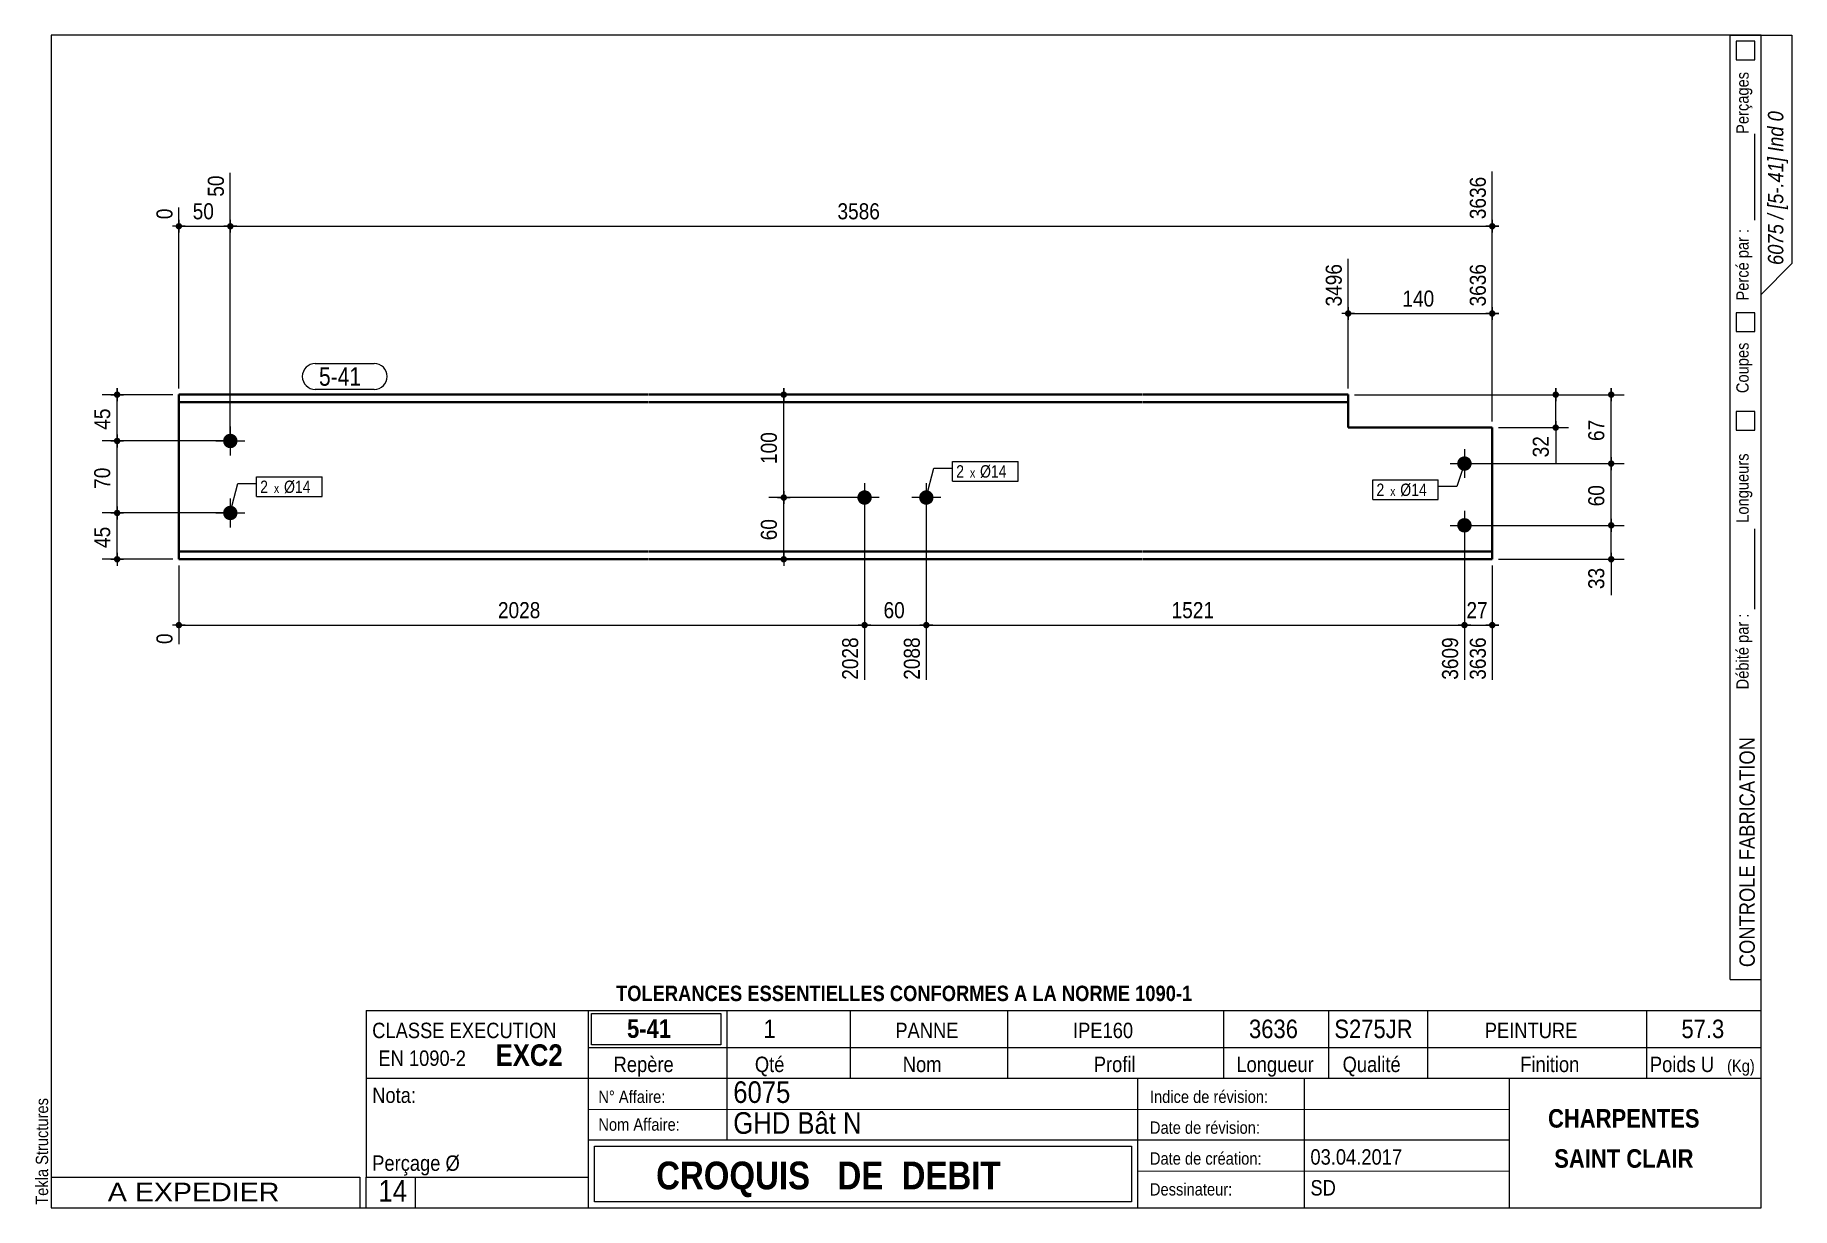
# Model space of a CAD drawing. Header units: millimetres. Extents: x 2 to 287, y 5 to 195.
import ezdxf

# ---------------------------------------------------------------- set-up
doc = ezdxf.new("R2010")
doc.units = ezdxf.units.MM
doc.linetypes.add('CACHE2', pattern=[1.190625, 0.79375, -0.396875])
for name, color, linetype, lineweight in [('Autre type objet', 1, 'Continuous', 0), ('Boulon', 7, 'Continuous', 0), ('Cache', 7, 'Continuous', 0), ('Cotation', 7, 'Continuous', 0), ('Désignation boulon', 3, 'Continuous', 0), ('Feuille dessin', 5, 'Continuous', 0), ('Piece', 2, 'Continuous', 0), ('Repère pièce', 3, 'Continuous', 0)]:
    doc.layers.add(name, color=color, linetype=linetype, lineweight=lineweight)
doc.styles.add('ARIAL', font='ARIAL.TTF')
doc.styles.add('ARIAL_BOLD', font='ARIALBD.TTF')
doc.styles.add('ARIAL_ITALIC', font='ARIALI.TTF')
doc.styles.add('ARIAL_NARROW', font='ARIAL.TTF')
doc.styles.add('COMIC_SANS_MS', font='COMIC.TTF')

# ---------------------------------------------------------------- blocks, each defined once
blk = doc.blocks.new('*A1')
at = {"layer": 'Boulon'}
for points in [[(136.8, 121.25), (136.83, 121.25), (136.86, 121.25), (136.89, 121.24), (136.92, 121.24), (136.94, 121.24), (136.97, 121.23), (137, 121.23), (137.03, 121.22), (137.06, 121.21), (137.08, 121.21), (137.11, 121.2), (137.14, 121.19), (137.17, 121.18), (137.19, 121.17), (137.22, 121.16), (137.25, 121.15), (137.27, 121.14), (137.3, 121.13), (137.32, 121.11), (137.35, 121.1), (137.37, 121.08), (137.4, 121.07), (137.42, 121.05), (137.44, 121.04), (137.47, 121.02), (137.49, 121), (137.51, 120.98), (137.54, 120.97), (137.56, 120.95), (137.58, 120.93), (137.6, 120.91), (137.62, 120.89), (137.64, 120.87), (137.66, 120.85), (137.68, 120.82), (137.69, 120.8), (137.71, 120.78), (137.73, 120.75), (137.74, 120.73), (137.76, 120.71), (137.77, 120.68), (137.79, 120.66), (137.8, 120.63), (137.82, 120.61), (137.83, 120.58), (137.84, 120.56), (137.85, 120.53), (137.86, 120.5), (137.87, 120.48), (137.88, 120.45), (137.89, 120.42), (137.9, 120.39), (137.9, 120.37), (137.91, 120.34), (137.92, 120.31), (137.92, 120.28), (137.93, 120.25), (137.93, 120.23), (137.93, 120.2), (137.94, 120.17), (137.94, 120.14), (137.94, 120.11), (137.94, 120.08), (137.94, 120.05), (137.94, 120.03), (137.94, 120), (137.93, 119.97), (137.93, 119.94), (137.93, 119.91), (137.92, 119.88), (137.92, 119.86), (137.91, 119.83), (137.9, 119.8), (137.9, 119.77), (137.89, 119.74), (137.88, 119.72), (137.87, 119.69), (137.86, 119.66), (137.85, 119.64), (137.84, 119.61), (137.83, 119.58), (137.82, 119.56), (137.8, 119.53), (137.79, 119.51), (137.77, 119.48), (137.76, 119.46), (137.74, 119.43), (137.73, 119.41), (137.71, 119.39), (137.69, 119.37), (137.68, 119.34), (137.66, 119.32), (137.64, 119.3), (137.62, 119.28), (137.6, 119.26), (137.58, 119.24), (137.56, 119.22), (137.54, 119.2), (137.51, 119.18), (137.49, 119.16), (137.47, 119.15), (137.44, 119.13), (137.42, 119.11), (137.4, 119.1), (137.37, 119.08), (137.35, 119.07), (137.32, 119.05), (137.3, 119.04), (137.27, 119.03), (137.25, 119.02), (137.22, 119.01), (137.19, 118.99), (137.17, 118.98), (137.14, 118.98), (137.11, 118.97), (137.08, 118.96), (137.06, 118.95), (137.03, 118.94), (137, 118.94), (136.97, 118.93), (136.94, 118.93), (136.92, 118.93), (136.89, 118.92), (136.86, 118.92), (136.83, 118.92), (136.8, 118.92), (136.77, 118.92), (136.74, 118.92), (136.72, 118.92), (136.69, 118.92), (136.66, 118.92), (136.63, 118.93), (136.6, 118.93), (136.57, 118.93), (136.55, 118.94), (136.52, 118.94), (136.49, 118.95), (136.46, 118.96), (136.43, 118.97), (136.41, 118.98), (136.38, 118.98), (136.35, 118.99), (136.33, 119.01), (136.3, 119.02), (136.27, 119.03), (136.25, 119.04), (136.22, 119.05), (136.2, 119.07), (136.17, 119.08), (136.15, 119.1), (136.13, 119.11), (136.1, 119.13), (136.08, 119.15), (136.06, 119.16), (136.03, 119.18), (136.01, 119.2), (135.99, 119.22), (135.97, 119.24), (135.95, 119.26), (135.93, 119.28), (135.91, 119.3), (135.89, 119.32), (135.87, 119.34), (135.85, 119.37), (135.84, 119.39), (135.82, 119.41), (135.8, 119.43), (135.79, 119.46), (135.77, 119.48), (135.76, 119.51), (135.74, 119.53), (135.73, 119.56), (135.72, 119.58), (135.71, 119.61), (135.7, 119.64), (135.68, 119.66), (135.67, 119.69), (135.67, 119.72), (135.66, 119.74), (135.65, 119.77), (135.64, 119.8), (135.63, 119.83), (135.63, 119.86), (135.62, 119.88), (135.62, 119.91), (135.62, 119.94), (135.61, 119.97), (135.61, 120), (135.61, 120.03), (135.61, 120.05), (135.61, 120.08), (135.61, 120.11), (135.61, 120.14), (135.61, 120.17), (135.61, 120.2), (135.62, 120.23), (135.62, 120.25), (135.62, 120.28), (135.63, 120.31), (135.63, 120.34), (135.64, 120.37), (135.65, 120.39), (135.66, 120.42), (135.67, 120.45), (135.67, 120.48), (135.68, 120.5), (135.7, 120.53), (135.71, 120.56), (135.72, 120.58), (135.73, 120.61), (135.74, 120.63), (135.76, 120.66), (135.77, 120.68), (135.79, 120.71), (135.8, 120.73), (135.82, 120.75), (135.84, 120.78), (135.85, 120.8), (135.87, 120.82), (135.89, 120.85), (135.91, 120.87), (135.93, 120.89), (135.95, 120.91), (135.97, 120.93), (135.99, 120.95), (136.01, 120.97), (136.03, 120.98), (136.06, 121), (136.08, 121.02), (136.1, 121.04), (136.13, 121.05), (136.15, 121.07), (136.17, 121.08), (136.2, 121.1), (136.22, 121.11), (136.25, 121.13), (136.27, 121.14), (136.3, 121.15), (136.33, 121.16), (136.35, 121.17), (136.38, 121.18), (136.41, 121.19), (136.43, 121.2), (136.46, 121.21), (136.49, 121.21), (136.52, 121.22), (136.55, 121.23), (136.57, 121.23), (136.6, 121.24), (136.63, 121.24), (136.66, 121.24), (136.69, 121.25), (136.72, 121.25), (136.74, 121.25), (136.77, 121.25)], [(146.8, 121.25), (146.83, 121.25), (146.86, 121.25), (146.89, 121.24), (146.92, 121.24), (146.94, 121.24), (146.97, 121.23), (147, 121.23), (147.03, 121.22), (147.06, 121.21), (147.08, 121.21), (147.11, 121.2), (147.14, 121.19), (147.17, 121.18), (147.19, 121.17), (147.22, 121.16), (147.25, 121.15), (147.27, 121.14), (147.3, 121.13), (147.32, 121.11), (147.35, 121.1), (147.37, 121.08), (147.4, 121.07), (147.42, 121.05), (147.44, 121.04), (147.47, 121.02), (147.49, 121), (147.51, 120.98), (147.54, 120.97), (147.56, 120.95), (147.58, 120.93), (147.6, 120.91), (147.62, 120.89), (147.64, 120.87), (147.66, 120.85), (147.68, 120.82), (147.69, 120.8), (147.71, 120.78), (147.73, 120.75), (147.74, 120.73), (147.76, 120.71), (147.77, 120.68), (147.79, 120.66), (147.8, 120.63), (147.82, 120.61), (147.83, 120.58), (147.84, 120.56), (147.85, 120.53), (147.86, 120.5), (147.87, 120.48), (147.88, 120.45), (147.89, 120.42), (147.9, 120.39), (147.9, 120.37), (147.91, 120.34), (147.92, 120.31), (147.92, 120.28), (147.93, 120.25), (147.93, 120.23), (147.93, 120.2), (147.94, 120.17), (147.94, 120.14), (147.94, 120.11), (147.94, 120.08), (147.94, 120.05), (147.94, 120.03), (147.94, 120), (147.93, 119.97), (147.93, 119.94), (147.93, 119.91), (147.92, 119.88), (147.92, 119.86), (147.91, 119.83), (147.9, 119.8), (147.9, 119.77), (147.89, 119.74), (147.88, 119.72), (147.87, 119.69), (147.86, 119.66), (147.85, 119.64), (147.84, 119.61), (147.83, 119.58), (147.82, 119.56), (147.8, 119.53), (147.79, 119.51), (147.77, 119.48), (147.76, 119.46), (147.74, 119.43), (147.73, 119.41), (147.71, 119.39), (147.69, 119.37), (147.68, 119.34), (147.66, 119.32), (147.64, 119.3), (147.62, 119.28), (147.6, 119.26), (147.58, 119.24), (147.56, 119.22), (147.54, 119.2), (147.51, 119.18), (147.49, 119.16), (147.47, 119.15), (147.44, 119.13), (147.42, 119.11), (147.4, 119.1), (147.37, 119.08), (147.35, 119.07), (147.32, 119.05), (147.3, 119.04), (147.27, 119.03), (147.25, 119.02), (147.22, 119.01), (147.19, 118.99), (147.17, 118.98), (147.14, 118.98), (147.11, 118.97), (147.08, 118.96), (147.06, 118.95), (147.03, 118.94), (147, 118.94), (146.97, 118.93), (146.94, 118.93), (146.92, 118.93), (146.89, 118.92), (146.86, 118.92), (146.83, 118.92), (146.8, 118.92), (146.77, 118.92), (146.74, 118.92), (146.72, 118.92), (146.69, 118.92), (146.66, 118.92), (146.63, 118.93), (146.6, 118.93), (146.57, 118.93), (146.55, 118.94), (146.52, 118.94), (146.49, 118.95), (146.46, 118.96), (146.43, 118.97), (146.41, 118.98), (146.38, 118.98), (146.35, 118.99), (146.33, 119.01), (146.3, 119.02), (146.27, 119.03), (146.25, 119.04), (146.22, 119.05), (146.2, 119.07), (146.17, 119.08), (146.15, 119.1), (146.13, 119.11), (146.1, 119.13), (146.08, 119.15), (146.06, 119.16), (146.03, 119.18), (146.01, 119.2), (145.99, 119.22), (145.97, 119.24), (145.95, 119.26), (145.93, 119.28), (145.91, 119.3), (145.89, 119.32), (145.87, 119.34), (145.85, 119.37), (145.84, 119.39), (145.82, 119.41), (145.8, 119.43), (145.79, 119.46), (145.77, 119.48), (145.76, 119.51), (145.74, 119.53), (145.73, 119.56), (145.72, 119.58), (145.71, 119.61), (145.7, 119.64), (145.68, 119.66), (145.67, 119.69), (145.67, 119.72), (145.66, 119.74), (145.65, 119.77), (145.64, 119.8), (145.63, 119.83), (145.63, 119.86), (145.62, 119.88), (145.62, 119.91), (145.62, 119.94), (145.61, 119.97), (145.61, 120), (145.61, 120.03), (145.61, 120.05), (145.61, 120.08), (145.61, 120.11), (145.61, 120.14), (145.61, 120.17), (145.61, 120.2), (145.62, 120.23), (145.62, 120.25), (145.62, 120.28), (145.63, 120.31), (145.63, 120.34), (145.64, 120.37), (145.65, 120.39), (145.66, 120.42), (145.67, 120.45), (145.67, 120.48), (145.68, 120.5), (145.7, 120.53), (145.71, 120.56), (145.72, 120.58), (145.73, 120.61), (145.74, 120.63), (145.76, 120.66), (145.77, 120.68), (145.79, 120.71), (145.8, 120.73), (145.82, 120.75), (145.84, 120.78), (145.85, 120.8), (145.87, 120.82), (145.89, 120.85), (145.91, 120.87), (145.93, 120.89), (145.95, 120.91), (145.97, 120.93), (145.99, 120.95), (146.01, 120.97), (146.03, 120.98), (146.06, 121), (146.08, 121.02), (146.1, 121.04), (146.13, 121.05), (146.15, 121.07), (146.17, 121.08), (146.2, 121.1), (146.22, 121.11), (146.25, 121.13), (146.27, 121.14), (146.3, 121.15), (146.33, 121.16), (146.35, 121.17), (146.38, 121.18), (146.41, 121.19), (146.43, 121.2), (146.46, 121.21), (146.49, 121.21), (146.52, 121.22), (146.55, 121.23), (146.57, 121.23), (146.6, 121.24), (146.63, 121.24), (146.66, 121.24), (146.69, 121.25), (146.72, 121.25), (146.74, 121.25), (146.77, 121.25)]]:
    blk.add_hatch(color=256, dxfattribs=at).paths.add_polyline_path(points, flags=17)
at = {"layer": 'Boulon', "linetype": 'Continuous', "lineweight": 0}
for p, q in [((136.77, 122.42), (136.77, 117.75)), ((146.77, 122.42), (146.77, 117.75)), ((139.11, 120.08), (134.44, 120.08)), ((149.11, 120.08), (144.44, 120.08))]:
    blk.add_line(p, q, dxfattribs=at)
blk = doc.blocks.new('*A2')
at = {"layer": 'Boulon'}
for points in [[(32.85, 129.28), (32.85, 129.31), (32.85, 129.34), (32.85, 129.36), (32.86, 129.39), (32.86, 129.42), (32.86, 129.45), (32.87, 129.48), (32.87, 129.51), (32.88, 129.53), (32.89, 129.56), (32.9, 129.59), (32.91, 129.62), (32.91, 129.64), (32.92, 129.67), (32.94, 129.7), (32.95, 129.72), (32.96, 129.75), (32.97, 129.77), (32.98, 129.8), (33, 129.82), (33.01, 129.85), (33.03, 129.87), (33.04, 129.9), (33.06, 129.92), (33.08, 129.94), (33.09, 129.97), (33.11, 129.99), (33.13, 130.01), (33.15, 130.03), (33.17, 130.05), (33.19, 130.07), (33.21, 130.09), (33.23, 130.11), (33.25, 130.13), (33.27, 130.15), (33.3, 130.17), (33.32, 130.19), (33.34, 130.2), (33.36, 130.22), (33.39, 130.24), (33.41, 130.25), (33.44, 130.26), (33.46, 130.28), (33.49, 130.29), (33.51, 130.3), (33.54, 130.32), (33.57, 130.33), (33.59, 130.34), (33.62, 130.35), (33.65, 130.36), (33.67, 130.37), (33.7, 130.37), (33.73, 130.38), (33.76, 130.39), (33.79, 130.39), (33.81, 130.4), (33.84, 130.4), (33.87, 130.41), (33.9, 130.41), (33.93, 130.41), (33.96, 130.42), (33.98, 130.42), (34.01, 130.42), (34.04, 130.42), (34.07, 130.42), (34.1, 130.41), (34.13, 130.41), (34.16, 130.41), (34.18, 130.4), (34.21, 130.4), (34.24, 130.39), (34.27, 130.39), (34.3, 130.38), (34.32, 130.37), (34.35, 130.37), (34.38, 130.36), (34.41, 130.35), (34.43, 130.34), (34.46, 130.33), (34.49, 130.32), (34.51, 130.3), (34.54, 130.29), (34.56, 130.28), (34.59, 130.26), (34.61, 130.25), (34.64, 130.24), (34.66, 130.22), (34.68, 130.2), (34.71, 130.19), (34.73, 130.17), (34.75, 130.15), (34.78, 130.13), (34.8, 130.11), (34.82, 130.09), (34.84, 130.07), (34.86, 130.05), (34.88, 130.03), (34.9, 130.01), (34.91, 129.99), (34.93, 129.97), (34.95, 129.94), (34.97, 129.92), (34.98, 129.9), (35, 129.87), (35.01, 129.85), (35.03, 129.82), (35.04, 129.8), (35.06, 129.77), (35.07, 129.75), (35.08, 129.72), (35.09, 129.7), (35.1, 129.67), (35.11, 129.64), (35.12, 129.62), (35.13, 129.59), (35.14, 129.56), (35.14, 129.53), (35.15, 129.51), (35.16, 129.48), (35.16, 129.45), (35.17, 129.42), (35.17, 129.39), (35.17, 129.36), (35.18, 129.34), (35.18, 129.31), (35.18, 129.28), (35.18, 129.25), (35.18, 129.22), (35.18, 129.19), (35.18, 129.16), (35.17, 129.14), (35.17, 129.11), (35.17, 129.08), (35.16, 129.05), (35.16, 129.02), (35.15, 128.99), (35.14, 128.97), (35.14, 128.94), (35.13, 128.91), (35.12, 128.88), (35.11, 128.86), (35.1, 128.83), (35.09, 128.8), (35.08, 128.78), (35.07, 128.75), (35.06, 128.73), (35.04, 128.7), (35.03, 128.67), (35.01, 128.65), (35, 128.63), (34.98, 128.6), (34.97, 128.58), (34.95, 128.55), (34.93, 128.53), (34.91, 128.51), (34.9, 128.49), (34.88, 128.47), (34.86, 128.45), (34.84, 128.42), (34.82, 128.4), (34.8, 128.39), (34.78, 128.37), (34.75, 128.35), (34.73, 128.33), (34.71, 128.31), (34.68, 128.3), (34.66, 128.28), (34.64, 128.26), (34.61, 128.25), (34.59, 128.23), (34.56, 128.22), (34.54, 128.21), (34.51, 128.2), (34.49, 128.18), (34.46, 128.17), (34.43, 128.16), (34.41, 128.15), (34.38, 128.14), (34.35, 128.13), (34.32, 128.13), (34.3, 128.12), (34.27, 128.11), (34.24, 128.11), (34.21, 128.1), (34.18, 128.1), (34.16, 128.09), (34.13, 128.09), (34.1, 128.09), (34.07, 128.08), (34.04, 128.08), (34.01, 128.08), (33.98, 128.08), (33.96, 128.08), (33.93, 128.09), (33.9, 128.09), (33.87, 128.09), (33.84, 128.1), (33.81, 128.1), (33.79, 128.11), (33.76, 128.11), (33.73, 128.12), (33.7, 128.13), (33.67, 128.13), (33.65, 128.14), (33.62, 128.15), (33.59, 128.16), (33.57, 128.17), (33.54, 128.18), (33.51, 128.2), (33.49, 128.21), (33.46, 128.22), (33.44, 128.23), (33.41, 128.25), (33.39, 128.26), (33.36, 128.28), (33.34, 128.3), (33.32, 128.31), (33.3, 128.33), (33.27, 128.35), (33.25, 128.37), (33.23, 128.39), (33.21, 128.4), (33.19, 128.42), (33.17, 128.45), (33.15, 128.47), (33.13, 128.49), (33.11, 128.51), (33.09, 128.53), (33.08, 128.55), (33.06, 128.58), (33.04, 128.6), (33.03, 128.63), (33.01, 128.65), (33, 128.67), (32.98, 128.7), (32.97, 128.73), (32.96, 128.75), (32.95, 128.78), (32.94, 128.8), (32.92, 128.83), (32.91, 128.86), (32.91, 128.88), (32.9, 128.91), (32.89, 128.94), (32.88, 128.97), (32.87, 128.99), (32.87, 129.02), (32.86, 129.05), (32.86, 129.08), (32.86, 129.11), (32.85, 129.14), (32.85, 129.16), (32.85, 129.19), (32.85, 129.22), (32.85, 129.25)], [(32.85, 117.61), (32.85, 117.64), (32.85, 117.67), (32.85, 117.7), (32.86, 117.73), (32.86, 117.75), (32.86, 117.78), (32.87, 117.81), (32.87, 117.84), (32.88, 117.87), (32.89, 117.89), (32.9, 117.92), (32.91, 117.95), (32.91, 117.98), (32.92, 118), (32.94, 118.03), (32.95, 118.06), (32.96, 118.08), (32.97, 118.11), (32.98, 118.13), (33, 118.16), (33.01, 118.18), (33.03, 118.21), (33.04, 118.23), (33.06, 118.25), (33.08, 118.28), (33.09, 118.3), (33.11, 118.32), (33.13, 118.35), (33.15, 118.37), (33.17, 118.39), (33.19, 118.41), (33.21, 118.43), (33.23, 118.45), (33.25, 118.47), (33.27, 118.48), (33.3, 118.5), (33.32, 118.52), (33.34, 118.54), (33.36, 118.55), (33.39, 118.57), (33.41, 118.58), (33.44, 118.6), (33.46, 118.61), (33.49, 118.63), (33.51, 118.64), (33.54, 118.65), (33.57, 118.66), (33.59, 118.67), (33.62, 118.68), (33.65, 118.69), (33.67, 118.7), (33.7, 118.71), (33.73, 118.71), (33.76, 118.72), (33.79, 118.73), (33.81, 118.73), (33.84, 118.74), (33.87, 118.74), (33.9, 118.74), (33.93, 118.75), (33.96, 118.75), (33.98, 118.75), (34.01, 118.75), (34.04, 118.75), (34.07, 118.75), (34.1, 118.75), (34.13, 118.74), (34.16, 118.74), (34.18, 118.74), (34.21, 118.73), (34.24, 118.73), (34.27, 118.72), (34.3, 118.71), (34.32, 118.71), (34.35, 118.7), (34.38, 118.69), (34.41, 118.68), (34.43, 118.67), (34.46, 118.66), (34.49, 118.65), (34.51, 118.64), (34.54, 118.63), (34.56, 118.61), (34.59, 118.6), (34.61, 118.58), (34.64, 118.57), (34.66, 118.55), (34.68, 118.54), (34.71, 118.52), (34.73, 118.5), (34.75, 118.48), (34.78, 118.47), (34.8, 118.45), (34.82, 118.43), (34.84, 118.41), (34.86, 118.39), (34.88, 118.37), (34.9, 118.35), (34.91, 118.32), (34.93, 118.3), (34.95, 118.28), (34.97, 118.25), (34.98, 118.23), (35, 118.21), (35.01, 118.18), (35.03, 118.16), (35.04, 118.13), (35.06, 118.11), (35.07, 118.08), (35.08, 118.06), (35.09, 118.03), (35.1, 118), (35.11, 117.98), (35.12, 117.95), (35.13, 117.92), (35.14, 117.89), (35.14, 117.87), (35.15, 117.84), (35.16, 117.81), (35.16, 117.78), (35.17, 117.75), (35.17, 117.73), (35.17, 117.7), (35.18, 117.67), (35.18, 117.64), (35.18, 117.61), (35.18, 117.58), (35.18, 117.55), (35.18, 117.53), (35.18, 117.5), (35.17, 117.47), (35.17, 117.44), (35.17, 117.41), (35.16, 117.38), (35.16, 117.36), (35.15, 117.33), (35.14, 117.3), (35.14, 117.27), (35.13, 117.24), (35.12, 117.22), (35.11, 117.19), (35.1, 117.16), (35.09, 117.14), (35.08, 117.11), (35.07, 117.08), (35.06, 117.06), (35.04, 117.03), (35.03, 117.01), (35.01, 116.98), (35, 116.96), (34.98, 116.93), (34.97, 116.91), (34.95, 116.89), (34.93, 116.87), (34.91, 116.84), (34.9, 116.82), (34.88, 116.8), (34.86, 116.78), (34.84, 116.76), (34.82, 116.74), (34.8, 116.72), (34.78, 116.7), (34.75, 116.68), (34.73, 116.66), (34.71, 116.65), (34.68, 116.63), (34.66, 116.61), (34.64, 116.6), (34.61, 116.58), (34.59, 116.57), (34.56, 116.55), (34.54, 116.54), (34.51, 116.53), (34.49, 116.52), (34.46, 116.51), (34.43, 116.49), (34.41, 116.48), (34.38, 116.48), (34.35, 116.47), (34.32, 116.46), (34.3, 116.45), (34.27, 116.44), (34.24, 116.44), (34.21, 116.43), (34.18, 116.43), (34.16, 116.43), (34.13, 116.42), (34.1, 116.42), (34.07, 116.42), (34.04, 116.42), (34.01, 116.42), (33.98, 116.42), (33.96, 116.42), (33.93, 116.42), (33.9, 116.42), (33.87, 116.43), (33.84, 116.43), (33.81, 116.43), (33.79, 116.44), (33.76, 116.44), (33.73, 116.45), (33.7, 116.46), (33.67, 116.47), (33.65, 116.48), (33.62, 116.48), (33.59, 116.49), (33.57, 116.51), (33.54, 116.52), (33.51, 116.53), (33.49, 116.54), (33.46, 116.55), (33.44, 116.57), (33.41, 116.58), (33.39, 116.6), (33.36, 116.61), (33.34, 116.63), (33.32, 116.65), (33.3, 116.66), (33.27, 116.68), (33.25, 116.7), (33.23, 116.72), (33.21, 116.74), (33.19, 116.76), (33.17, 116.78), (33.15, 116.8), (33.13, 116.82), (33.11, 116.84), (33.09, 116.87), (33.08, 116.89), (33.06, 116.91), (33.04, 116.93), (33.03, 116.96), (33.01, 116.98), (33, 117.01), (32.98, 117.03), (32.97, 117.06), (32.96, 117.08), (32.95, 117.11), (32.94, 117.14), (32.92, 117.16), (32.91, 117.19), (32.91, 117.22), (32.9, 117.24), (32.89, 117.27), (32.88, 117.3), (32.87, 117.33), (32.87, 117.36), (32.86, 117.38), (32.86, 117.41), (32.86, 117.44), (32.85, 117.47), (32.85, 117.5), (32.85, 117.53), (32.85, 117.55), (32.85, 117.58)]]:
    blk.add_hatch(color=256, dxfattribs=at).paths.add_polyline_path(points, flags=17)
at = {"layer": 'Boulon', "linetype": 'Continuous', "lineweight": 0}
for p, q in [((34.01, 131.58), (34.01, 126.92)), ((31.68, 129.25), (36.35, 129.25)), ((34.01, 119.92), (34.01, 115.25)), ((31.68, 117.58), (36.35, 117.58))]:
    blk.add_line(p, q, dxfattribs=at)
blk = doc.blocks.new('*A3')
at = {"layer": 'Boulon'}
for points in [[(232.79, 125.61), (232.79, 125.64), (232.79, 125.67), (232.8, 125.7), (232.8, 125.73), (232.8, 125.76), (232.81, 125.78), (232.81, 125.81), (232.82, 125.84), (232.82, 125.87), (232.83, 125.9), (232.84, 125.92), (232.85, 125.95), (232.86, 125.98), (232.87, 126), (232.88, 126.03), (232.89, 126.06), (232.9, 126.08), (232.91, 126.11), (232.93, 126.13), (232.94, 126.16), (232.96, 126.18), (232.97, 126.21), (232.99, 126.23), (233, 126.26), (233.02, 126.28), (233.04, 126.3), (233.05, 126.32), (233.07, 126.35), (233.09, 126.37), (233.11, 126.39), (233.13, 126.41), (233.15, 126.43), (233.17, 126.45), (233.19, 126.47), (233.22, 126.49), (233.24, 126.5), (233.26, 126.52), (233.28, 126.54), (233.31, 126.55), (233.33, 126.57), (233.36, 126.58), (233.38, 126.6), (233.41, 126.61), (233.43, 126.63), (233.46, 126.64), (233.48, 126.65), (233.51, 126.66), (233.54, 126.67), (233.56, 126.68), (233.59, 126.69), (233.62, 126.7), (233.65, 126.71), (233.67, 126.72), (233.7, 126.72), (233.73, 126.73), (233.76, 126.73), (233.79, 126.74), (233.81, 126.74), (233.84, 126.74), (233.87, 126.75), (233.9, 126.75), (233.93, 126.75), (233.96, 126.75), (233.98, 126.75), (234.01, 126.75), (234.04, 126.75), (234.07, 126.74), (234.1, 126.74), (234.13, 126.74), (234.16, 126.73), (234.18, 126.73), (234.21, 126.72), (234.24, 126.72), (234.27, 126.71), (234.29, 126.7), (234.32, 126.69), (234.35, 126.68), (234.38, 126.67), (234.4, 126.66), (234.43, 126.65), (234.46, 126.64), (234.48, 126.63), (234.51, 126.61), (234.53, 126.6), (234.56, 126.58), (234.58, 126.57), (234.6, 126.55), (234.63, 126.54), (234.65, 126.52), (234.67, 126.5), (234.7, 126.49), (234.72, 126.47), (234.74, 126.45), (234.76, 126.43), (234.78, 126.41), (234.8, 126.39), (234.82, 126.37), (234.84, 126.35), (234.86, 126.32), (234.88, 126.3), (234.89, 126.28), (234.91, 126.26), (234.93, 126.23), (234.94, 126.21), (234.96, 126.18), (234.97, 126.16), (234.99, 126.13), (235, 126.11), (235.01, 126.08), (235.02, 126.06), (235.03, 126.03), (235.04, 126), (235.05, 125.98), (235.06, 125.95), (235.07, 125.92), (235.08, 125.9), (235.09, 125.87), (235.09, 125.84), (235.1, 125.81), (235.11, 125.78), (235.11, 125.76), (235.11, 125.73), (235.12, 125.7), (235.12, 125.67), (235.12, 125.64), (235.12, 125.61), (235.12, 125.58), (235.12, 125.56), (235.12, 125.53), (235.12, 125.5), (235.12, 125.47), (235.11, 125.44), (235.11, 125.41), (235.11, 125.38), (235.1, 125.36), (235.09, 125.33), (235.09, 125.3), (235.08, 125.27), (235.07, 125.25), (235.06, 125.22), (235.05, 125.19), (235.04, 125.16), (235.03, 125.14), (235.02, 125.11), (235.01, 125.09), (235, 125.06), (234.99, 125.03), (234.97, 125.01), (234.96, 124.98), (234.94, 124.96), (234.93, 124.94), (234.91, 124.91), (234.89, 124.89), (234.88, 124.87), (234.86, 124.84), (234.84, 124.82), (234.82, 124.8), (234.8, 124.78), (234.78, 124.76), (234.76, 124.74), (234.74, 124.72), (234.72, 124.7), (234.7, 124.68), (234.67, 124.66), (234.65, 124.65), (234.63, 124.63), (234.6, 124.61), (234.58, 124.6), (234.56, 124.58), (234.53, 124.57), (234.51, 124.55), (234.48, 124.54), (234.46, 124.53), (234.43, 124.52), (234.4, 124.51), (234.38, 124.5), (234.35, 124.49), (234.32, 124.48), (234.29, 124.47), (234.27, 124.46), (234.24, 124.45), (234.21, 124.45), (234.18, 124.44), (234.16, 124.43), (234.13, 124.43), (234.1, 124.43), (234.07, 124.42), (234.04, 124.42), (234.01, 124.42), (233.98, 124.42), (233.96, 124.42), (233.93, 124.42), (233.9, 124.42), (233.87, 124.42), (233.84, 124.42), (233.81, 124.43), (233.79, 124.43), (233.76, 124.43), (233.73, 124.44), (233.7, 124.45), (233.67, 124.45), (233.65, 124.46), (233.62, 124.47), (233.59, 124.48), (233.56, 124.49), (233.54, 124.5), (233.51, 124.51), (233.48, 124.52), (233.46, 124.53), (233.43, 124.54), (233.41, 124.55), (233.38, 124.57), (233.36, 124.58), (233.33, 124.6), (233.31, 124.61), (233.28, 124.63), (233.26, 124.65), (233.24, 124.66), (233.22, 124.68), (233.19, 124.7), (233.17, 124.72), (233.15, 124.74), (233.13, 124.76), (233.11, 124.78), (233.09, 124.8), (233.07, 124.82), (233.05, 124.84), (233.04, 124.87), (233.02, 124.89), (233, 124.91), (232.99, 124.94), (232.97, 124.96), (232.96, 124.98), (232.94, 125.01), (232.93, 125.03), (232.91, 125.06), (232.9, 125.09), (232.89, 125.11), (232.88, 125.14), (232.87, 125.16), (232.86, 125.19), (232.85, 125.22), (232.84, 125.25), (232.83, 125.27), (232.82, 125.3), (232.82, 125.33), (232.81, 125.36), (232.81, 125.38), (232.8, 125.41), (232.8, 125.44), (232.8, 125.47), (232.79, 125.5), (232.79, 125.53), (232.79, 125.56), (232.79, 125.58)], [(232.79, 115.61), (232.79, 115.64), (232.79, 115.67), (232.8, 115.7), (232.8, 115.73), (232.8, 115.76), (232.81, 115.78), (232.81, 115.81), (232.82, 115.84), (232.82, 115.87), (232.83, 115.9), (232.84, 115.92), (232.85, 115.95), (232.86, 115.98), (232.87, 116), (232.88, 116.03), (232.89, 116.06), (232.9, 116.08), (232.91, 116.11), (232.93, 116.13), (232.94, 116.16), (232.96, 116.18), (232.97, 116.21), (232.99, 116.23), (233, 116.26), (233.02, 116.28), (233.04, 116.3), (233.05, 116.32), (233.07, 116.35), (233.09, 116.37), (233.11, 116.39), (233.13, 116.41), (233.15, 116.43), (233.17, 116.45), (233.19, 116.47), (233.22, 116.49), (233.24, 116.5), (233.26, 116.52), (233.28, 116.54), (233.31, 116.55), (233.33, 116.57), (233.36, 116.58), (233.38, 116.6), (233.41, 116.61), (233.43, 116.63), (233.46, 116.64), (233.48, 116.65), (233.51, 116.66), (233.54, 116.67), (233.56, 116.68), (233.59, 116.69), (233.62, 116.7), (233.65, 116.71), (233.67, 116.72), (233.7, 116.72), (233.73, 116.73), (233.76, 116.73), (233.79, 116.74), (233.81, 116.74), (233.84, 116.74), (233.87, 116.75), (233.9, 116.75), (233.93, 116.75), (233.96, 116.75), (233.98, 116.75), (234.01, 116.75), (234.04, 116.75), (234.07, 116.74), (234.1, 116.74), (234.13, 116.74), (234.16, 116.73), (234.18, 116.73), (234.21, 116.72), (234.24, 116.72), (234.27, 116.71), (234.29, 116.7), (234.32, 116.69), (234.35, 116.68), (234.38, 116.67), (234.4, 116.66), (234.43, 116.65), (234.46, 116.64), (234.48, 116.63), (234.51, 116.61), (234.53, 116.6), (234.56, 116.58), (234.58, 116.57), (234.6, 116.55), (234.63, 116.54), (234.65, 116.52), (234.67, 116.5), (234.7, 116.49), (234.72, 116.47), (234.74, 116.45), (234.76, 116.43), (234.78, 116.41), (234.8, 116.39), (234.82, 116.37), (234.84, 116.35), (234.86, 116.32), (234.88, 116.3), (234.89, 116.28), (234.91, 116.26), (234.93, 116.23), (234.94, 116.21), (234.96, 116.18), (234.97, 116.16), (234.99, 116.13), (235, 116.11), (235.01, 116.08), (235.02, 116.06), (235.03, 116.03), (235.04, 116), (235.05, 115.98), (235.06, 115.95), (235.07, 115.92), (235.08, 115.9), (235.09, 115.87), (235.09, 115.84), (235.1, 115.81), (235.11, 115.78), (235.11, 115.76), (235.11, 115.73), (235.12, 115.7), (235.12, 115.67), (235.12, 115.64), (235.12, 115.61), (235.12, 115.58), (235.12, 115.56), (235.12, 115.53), (235.12, 115.5), (235.12, 115.47), (235.11, 115.44), (235.11, 115.41), (235.11, 115.38), (235.1, 115.36), (235.09, 115.33), (235.09, 115.3), (235.08, 115.27), (235.07, 115.25), (235.06, 115.22), (235.05, 115.19), (235.04, 115.16), (235.03, 115.14), (235.02, 115.11), (235.01, 115.09), (235, 115.06), (234.99, 115.03), (234.97, 115.01), (234.96, 114.98), (234.94, 114.96), (234.93, 114.94), (234.91, 114.91), (234.89, 114.89), (234.88, 114.87), (234.86, 114.84), (234.84, 114.82), (234.82, 114.8), (234.8, 114.78), (234.78, 114.76), (234.76, 114.74), (234.74, 114.72), (234.72, 114.7), (234.7, 114.68), (234.67, 114.66), (234.65, 114.65), (234.63, 114.63), (234.6, 114.61), (234.58, 114.6), (234.56, 114.58), (234.53, 114.57), (234.51, 114.55), (234.48, 114.54), (234.46, 114.53), (234.43, 114.52), (234.4, 114.51), (234.38, 114.5), (234.35, 114.49), (234.32, 114.48), (234.29, 114.47), (234.27, 114.46), (234.24, 114.45), (234.21, 114.45), (234.18, 114.44), (234.16, 114.43), (234.13, 114.43), (234.1, 114.43), (234.07, 114.42), (234.04, 114.42), (234.01, 114.42), (233.98, 114.42), (233.96, 114.42), (233.93, 114.42), (233.9, 114.42), (233.87, 114.42), (233.84, 114.42), (233.81, 114.43), (233.79, 114.43), (233.76, 114.43), (233.73, 114.44), (233.7, 114.45), (233.67, 114.45), (233.65, 114.46), (233.62, 114.47), (233.59, 114.48), (233.56, 114.49), (233.54, 114.5), (233.51, 114.51), (233.48, 114.52), (233.46, 114.53), (233.43, 114.54), (233.41, 114.55), (233.38, 114.57), (233.36, 114.58), (233.33, 114.6), (233.31, 114.61), (233.28, 114.63), (233.26, 114.65), (233.24, 114.66), (233.22, 114.68), (233.19, 114.7), (233.17, 114.72), (233.15, 114.74), (233.13, 114.76), (233.11, 114.78), (233.09, 114.8), (233.07, 114.82), (233.05, 114.84), (233.04, 114.87), (233.02, 114.89), (233, 114.91), (232.99, 114.94), (232.97, 114.96), (232.96, 114.98), (232.94, 115.01), (232.93, 115.03), (232.91, 115.06), (232.9, 115.09), (232.89, 115.11), (232.88, 115.14), (232.87, 115.16), (232.86, 115.19), (232.85, 115.22), (232.84, 115.25), (232.83, 115.27), (232.82, 115.3), (232.82, 115.33), (232.81, 115.36), (232.81, 115.38), (232.8, 115.41), (232.8, 115.44), (232.8, 115.47), (232.79, 115.5), (232.79, 115.53), (232.79, 115.56), (232.79, 115.58)]]:
    blk.add_hatch(color=256, dxfattribs=at).paths.add_polyline_path(points, flags=17)
at = {"layer": 'Boulon', "linetype": 'Continuous', "lineweight": 0}
for p, q in [((231.62, 125.58), (236.29, 125.58)), ((233.96, 127.92), (233.96, 123.25)), ((233.96, 117.92), (233.96, 113.25)), ((231.62, 115.58), (236.29, 115.58))]:
    blk.add_line(p, q, dxfattribs=at)
blk = doc.blocks.new('*A4')
at = {"layer": 'Cache', "color": 7, "linetype": 'CACHE2', "lineweight": 20}
blk.add_line((25.68, 135.517109), (25.68, 136.750443), dxfattribs=at)
at = {"layer": 'Piece', "color": 2, "linetype": 'Continuous', "lineweight": 40}
for p, q in [((101.756502, 136.750443), (25.68, 136.750443)), ((25.68, 136.750443), (25.68, 135.517109)), ((181.689836, 136.750443), (101.856502, 136.750443)), ((215.123169, 136.750443), (181.789836, 136.750443)), ((215.123169, 136.750443), (215.123169, 135.517109)), ((101.756502, 135.517109), (25.68, 135.517109)), ((25.68, 135.517109), (25.68, 110.083776)), ((181.689836, 135.517109), (101.856502, 135.517109)), ((215.123169, 135.517109), (181.789836, 135.517109)), ((215.123169, 131.417109), (215.123169, 135.517109)), ((215.123169, 131.417109), (238.456502, 131.417109)), ((238.456502, 131.417109), (238.456502, 110.083776)), ((101.756502, 111.317109), (25.68, 111.317109)), ((181.689836, 111.317109), (101.856502, 111.317109)), ((238.456502, 111.317109), (181.789836, 111.317109)), ((25.68, 110.083776), (101.756502, 110.083776)), ((101.856502, 110.083776), (181.689836, 110.083776)), ((181.789836, 110.083776), (238.456502, 110.083776))]:
    blk.add_line(p, q, dxfattribs=at)
blk = doc.blocks.new('*A5')
at = {"layer": 'Feuille dessin', "linetype": 'Continuous', "lineweight": 0}
for p, q in [((282, 195), (5, 195)), ((5, 195), (5, 5)), ((282, 5), (282, 195)), ((5, 5), (282, 5))]:
    blk.add_line(p, q, dxfattribs=at)
at = {"layer": 'Feuille dessin', "style": 'ARIAL', "width": 0.85}
blk.add_text('Tekla Structures', height=2, rotation=90, dxfattribs=at).set_placement((4.5, 5.5))
blk = doc.blocks.new('*A6')
at = {"layer": 'Autre type objet', "linetype": 'Continuous', "lineweight": 0}
for p, q in [((277, 42), (277, 195)), ((277, 195), (287, 195)), ((278, 194), (278, 191)), ((281, 194), (278, 194)), ((281, 191), (281, 194)), ((282, 42), (282, 195)), ((287, 195), (287, 158)), ((278, 191), (281, 191)), ((281, 165), (281, 179)), ((287, 158), (282, 153)), ((278, 150), (278, 147)), ((281, 150), (278, 150)), ((281, 147), (281, 150)), ((278, 147), (281, 147)), ((278, 134), (278, 131)), ((281, 134), (278, 134)), ((281, 131), (281, 134)), ((278, 131), (281, 131)), ((281, 102), (281, 115)), ((277, 42), (282, 42))]:
    blk.add_line(p, q, dxfattribs=at)
at = {"layer": 'Autre type objet', "width": 0.85}
for s, height, style, p in [('Perçages', 2, 'ARIAL', (280, 179)), ('6075 / [5-.41] Ind 0', 2.5, 'ARIAL_ITALIC', (285.619109, 157.760245)), ('Percé par :', 2, 'ARIAL', (280, 152)), ('Coupes', 2, 'ARIAL', (280, 137)), ('Longueurs', 2, 'ARIAL', (280, 116)), ('Débité par :', 2, 'ARIAL', (280, 89)), ('CONTROLE FABRICATION', 2.5, 'ARIAL', (281, 44))]:
    blk.add_text(s, height=height, rotation=90, dxfattribs=dict(at, style=style)).set_placement(p)
blk = doc.blocks.new('*A7')
at = {"layer": 'Autre type objet', "linetype": 'Continuous', "lineweight": 0}
for p, q in [((56, 37), (92, 37)), ((56, 37), (56, 10)), ((92, 37), (92, 10)), ((56, 26), (92, 26)), ((56, 10), (92, 10)), ((56, 5), (56, 10)), ((64, 5), (64, 10)), ((56, 5), (64, 5))]:
    blk.add_line(p, q, dxfattribs=at)
at = {"layer": 'Autre type objet', "width": 0.85}
for s, height, style, p in [('CLASSE EXECUTION', 2.5, 'ARIAL', (57, 32.5)), ('EXC2', 3.5, 'ARIAL_BOLD', (77, 28)), ('EN 1090-2', 2.5, 'ARIAL', (58, 28)), ('Nota:', 2.5, 'ARIAL', (57, 22)), ('Perçage Ø', 2.5, 'ARIAL', (57, 11)), ('14', 3.5, 'ARIAL_NARROW', (58.014234, 6))]:
    blk.add_text(s, height=height, dxfattribs=dict(at, style=style)).set_placement(p)
blk = doc.blocks.new('*A8')
at = {"layer": 'Autre type objet', "linetype": 'Continuous', "lineweight": 0}
for p, q in [((92, 37), (282, 37)), ((92, 37), (92, 31)), ((114.5, 31), (114.5, 37)), ((134.5, 31), (134.5, 37)), ((160, 31), (160, 37)), ((195, 31), (195, 37)), ((212, 31), (212, 37)), ((228, 31), (228, 37)), ((263.5, 31), (263.5, 37)), ((282, 31), (282, 37)), ((92.51953, 36.5), (113.5, 36.5)), ((92.51953, 31.394341), (92.51953, 36.5)), ((113.5, 36.5), (113.5, 31.394341)), ((113.5, 31.394341), (92.51953, 31.394341)), ((92, 31), (282, 31)), ((92, 31), (92, 5)), ((114.5, 16), (114.5, 31)), ((134.5, 26), (134.5, 31)), ((160, 26), (160, 31)), ((195, 26), (195, 31)), ((212, 26), (212, 31)), ((228, 26), (228, 31)), ((263.5, 26), (263.5, 31)), ((282, 5), (282, 31)), ((92, 26), (282, 26)), ((181, 26), (181, 5)), ((208, 26), (208, 5)), ((241.262466, 5), (241.262466, 26)), ((92, 21), (241.327069, 20.935451)), ((92, 16), (181, 16)), ((93, 15), (180, 15)), ((93, 6), (93, 15)), ((180, 15), (180, 6)), ((181, 16), (241.297815, 16.021151)), ((181, 11), (241.217807, 10.969512)), ((180, 6), (93, 6)), ((92, 5), (282, 5))]:
    blk.add_line(p, q, dxfattribs=at)
at = {"layer": 'Autre type objet', "width": 0.85}
for s, height, style, p in [('TOLERANCES ESSENTIELLES CONFORMES A LA NORME 1090-1', 2.5, 'ARIAL_BOLD', (96.5, 38.5)), ('5-41', 3, 'ARIAL_BOLD', (98.285724, 32.540141)), ('1', 3, 'ARIAL', (120.389893, 32.5)), ('PANNE', 2.5, 'ARIAL', (141.75415, 32.5)), ('IPE160', 2.5, 'ARIAL', (170.538574, 32.5)), ('3636', 3, 'ARIAL', (199.053223, 32.5)), ('S275JR', 3, 'ARIAL', (212.880127, 32.5)), ('PEINTURE', 2.5, 'ARIAL', (237.24646, 32.5)), ('57.3', 3, 'ARIAL', (269.109863, 32.5)), ('Repère', 2.5, 'ARIAL', (96.112978, 27)), ('Qté', 2.5, 'ARIAL', (119, 27)), ('Nom', 2.5, 'ARIAL', (142.961426, 27)), ('Profil', 2.5, 'ARIAL', (173.903564, 27)), ('Longueur', 2.5, 'ARIAL', (197, 27)), ('Qualité', 2.5, 'ARIAL', (214.218018, 27)), ('Finition', 2.5, 'ARIAL', (243, 27)), ('Poids U', 2.5, 'ARIAL', (264, 27)), ('(Kg)', 2, 'ARIAL', (276.5, 27)), ('N° Affaire:', 2, 'ARIAL', (93.640566, 22)), ('6075', 3.5, 'ARIAL', (115.5, 22)), ('Indice de révision:', 2, 'ARIAL', (183, 22)), ('GHD Bât N', 3.5, 'ARIAL', (115.5, 17)), ('CHARPENTES', 3, 'ARIAL_BOLD', (247.5, 18)), ('Nom Affaire:', 2, 'ARIAL', (93.640566, 17.5)), ('Date de révision:', 2, 'ARIAL', (183, 17)), ('03.04.2017', 2.5, 'ARIAL', (209, 12)), ('SAINT CLAIR', 3, 'ARIAL_BOLD', (248.5, 11.5)), ('CROQUIS   DE  DEBIT', 4.5, 'ARIAL_BOLD', (103, 8)), ('Date de création:', 2, 'ARIAL', (183, 12)), ('Dessinateur:', 2, 'ARIAL', (183, 7)), ('SD', 2.5, 'ARIAL', (209, 7))]:
    blk.add_text(s, height=height, dxfattribs=dict(at, style=style)).set_placement(p)
blk = doc.blocks.new('*A9')
at = {"layer": 'Autre type objet', "linetype": 'Continuous', "lineweight": 0}
for p, q in [((5, 10), (55, 10)), ((5, 10), (5, 5)), ((55, 10), (55, 5)), ((5, 5), (55, 5))]:
    blk.add_line(p, q, dxfattribs=at)
at = {"layer": 'Autre type objet', "style": 'ARIAL', "width": 1.105}
blk.add_text('A EXPEDIER', height=3, dxfattribs=at).set_placement((14.169647, 6.073465))
blk = doc.blocks.new('*A10')
at = {"layer": 'Cotation'}
for points in [[(123.65, 119.56), (123.63, 119.57), (123.6, 119.57), (123.58, 119.57), (123.55, 119.58), (123.53, 119.59), (123.5, 119.59), (123.48, 119.6), (123.46, 119.61), (123.43, 119.62), (123.41, 119.64), (123.39, 119.65), (123.37, 119.67), (123.35, 119.68), (123.33, 119.7), (123.31, 119.72), (123.29, 119.73), (123.28, 119.75), (123.26, 119.77), (123.25, 119.79), (123.23, 119.82), (123.22, 119.84), (123.21, 119.86), (123.2, 119.88), (123.19, 119.91), (123.18, 119.93), (123.18, 119.96), (123.17, 119.98), (123.17, 120.01), (123.16, 120.03), (123.16, 120.06), (123.16, 120.08), (123.16, 120.11), (123.16, 120.13), (123.17, 120.16), (123.17, 120.18), (123.18, 120.21), (123.18, 120.23), (123.19, 120.26), (123.2, 120.28), (123.21, 120.31), (123.22, 120.33), (123.23, 120.35), (123.25, 120.37), (123.26, 120.39), (123.28, 120.41), (123.29, 120.43), (123.31, 120.45), (123.33, 120.47), (123.35, 120.49), (123.37, 120.5), (123.39, 120.52), (123.41, 120.53), (123.43, 120.54), (123.46, 120.55), (123.48, 120.56), (123.5, 120.57), (123.53, 120.58), (123.55, 120.59), (123.58, 120.59), (123.6, 120.6), (123.63, 120.6), (123.65, 120.6), (123.68, 120.6), (123.71, 120.6), (123.73, 120.6), (123.76, 120.6), (123.78, 120.59), (123.81, 120.59), (123.83, 120.58), (123.86, 120.57), (123.88, 120.56), (123.9, 120.55), (123.93, 120.54), (123.95, 120.53), (123.97, 120.52), (123.99, 120.5), (124.01, 120.49), (124.03, 120.47), (124.05, 120.45), (124.07, 120.43), (124.08, 120.41), (124.1, 120.39), (124.11, 120.37), (124.13, 120.35), (124.14, 120.33), (124.15, 120.31), (124.16, 120.28), (124.17, 120.26), (124.18, 120.23), (124.18, 120.21), (124.19, 120.18), (124.19, 120.16), (124.2, 120.13), (124.2, 120.11), (124.2, 120.08), (124.2, 120.06), (124.2, 120.03), (124.19, 120.01), (124.19, 119.98), (124.18, 119.96), (124.18, 119.93), (124.17, 119.91), (124.16, 119.88), (124.15, 119.86), (124.14, 119.84), (124.13, 119.82), (124.11, 119.79), (124.1, 119.77), (124.08, 119.75), (124.07, 119.73), (124.05, 119.72), (124.03, 119.7), (124.01, 119.68), (123.99, 119.67), (123.97, 119.65), (123.95, 119.64), (123.93, 119.62), (123.9, 119.61), (123.88, 119.6), (123.86, 119.59), (123.83, 119.59), (123.81, 119.58), (123.78, 119.57), (123.76, 119.57), (123.73, 119.57), (123.71, 119.56), (123.68, 119.56)], [(123.65, 109.56), (123.63, 109.57), (123.6, 109.57), (123.58, 109.57), (123.55, 109.58), (123.53, 109.59), (123.5, 109.59), (123.48, 109.6), (123.46, 109.61), (123.43, 109.63), (123.41, 109.64), (123.39, 109.65), (123.37, 109.67), (123.35, 109.68), (123.33, 109.7), (123.31, 109.72), (123.29, 109.73), (123.28, 109.75), (123.26, 109.77), (123.25, 109.79), (123.23, 109.82), (123.22, 109.84), (123.21, 109.86), (123.2, 109.88), (123.19, 109.91), (123.18, 109.93), (123.18, 109.96), (123.17, 109.98), (123.17, 110.01), (123.16, 110.03), (123.16, 110.06), (123.16, 110.08), (123.16, 110.11), (123.16, 110.13), (123.17, 110.16), (123.17, 110.19), (123.18, 110.21), (123.18, 110.23), (123.19, 110.26), (123.2, 110.28), (123.21, 110.31), (123.22, 110.33), (123.23, 110.35), (123.25, 110.37), (123.26, 110.39), (123.28, 110.41), (123.29, 110.43), (123.31, 110.45), (123.33, 110.47), (123.35, 110.49), (123.37, 110.5), (123.39, 110.52), (123.41, 110.53), (123.43, 110.54), (123.46, 110.55), (123.48, 110.56), (123.5, 110.57), (123.53, 110.58), (123.55, 110.59), (123.58, 110.59), (123.6, 110.6), (123.63, 110.6), (123.65, 110.6), (123.68, 110.6), (123.71, 110.6), (123.73, 110.6), (123.76, 110.6), (123.78, 110.59), (123.81, 110.59), (123.83, 110.58), (123.86, 110.57), (123.88, 110.56), (123.9, 110.55), (123.93, 110.54), (123.95, 110.53), (123.97, 110.52), (123.99, 110.5), (124.01, 110.49), (124.03, 110.47), (124.05, 110.45), (124.07, 110.43), (124.08, 110.41), (124.1, 110.39), (124.11, 110.37), (124.13, 110.35), (124.14, 110.33), (124.15, 110.31), (124.16, 110.28), (124.17, 110.26), (124.18, 110.23), (124.18, 110.21), (124.19, 110.19), (124.19, 110.16), (124.2, 110.13), (124.2, 110.11), (124.2, 110.08), (124.2, 110.06), (124.2, 110.03), (124.19, 110.01), (124.19, 109.98), (124.18, 109.96), (124.18, 109.93), (124.17, 109.91), (124.16, 109.88), (124.15, 109.86), (124.14, 109.84), (124.13, 109.82), (124.11, 109.79), (124.1, 109.77), (124.08, 109.75), (124.07, 109.73), (124.05, 109.72), (124.03, 109.7), (124.01, 109.68), (123.99, 109.67), (123.97, 109.65), (123.95, 109.64), (123.93, 109.63), (123.9, 109.61), (123.88, 109.6), (123.86, 109.59), (123.83, 109.59), (123.81, 109.58), (123.78, 109.57), (123.76, 109.57), (123.73, 109.57), (123.71, 109.56), (123.68, 109.56)]]:
    blk.add_hatch(color=256, dxfattribs=at).paths.add_polyline_path(points, flags=17)
at = {"layer": 'Cotation', "linetype": 'Continuous', "lineweight": 0}
for p, q in [((135.77, 120.08), (121.26, 120.08)), ((122.64, 120.08), (124.72, 120.08)), ((123.68, 121.12), (123.68, 119.04)), ((123.68, 120.08), (123.68, 121.12)), ((123.68, 110.08), (123.68, 120.08)), ((123.68, 111.12), (123.68, 109.04)), ((135.77, 110.08), (121.26, 110.08)), ((122.64, 110.08), (124.72, 110.08)), ((123.68, 110.08), (123.68, 109.04))]:
    blk.add_line(p, q, dxfattribs=at)
at = {"layer": 'Cotation'}
for p in [(123.68, 120.08), (123.68, 110.08)]:
    blk.add_point(p, dxfattribs=at)
at = {"layer": 'Cotation', "style": 'ARIAL', "width": 0.85}
blk.add_text('60', height=2.6, rotation=90.0002, dxfattribs=at).set_placement((122.56, 113.16))
blk = doc.blocks.new('*A11')
at = {"layer": 'Cotation'}
for points in [[(123.65, 136.23), (123.63, 136.23), (123.6, 136.24), (123.58, 136.24), (123.55, 136.25), (123.53, 136.25), (123.5, 136.26), (123.48, 136.27), (123.46, 136.28), (123.43, 136.29), (123.41, 136.3), (123.39, 136.32), (123.37, 136.33), (123.35, 136.35), (123.33, 136.37), (123.31, 136.38), (123.29, 136.4), (123.28, 136.42), (123.26, 136.44), (123.25, 136.46), (123.23, 136.48), (123.22, 136.51), (123.21, 136.53), (123.2, 136.55), (123.19, 136.58), (123.18, 136.6), (123.18, 136.62), (123.17, 136.65), (123.17, 136.67), (123.16, 136.7), (123.16, 136.72), (123.16, 136.75), (123.16, 136.78), (123.16, 136.8), (123.17, 136.83), (123.17, 136.85), (123.18, 136.88), (123.18, 136.9), (123.19, 136.93), (123.2, 136.95), (123.21, 136.97), (123.22, 137), (123.23, 137.02), (123.25, 137.04), (123.26, 137.06), (123.28, 137.08), (123.29, 137.1), (123.31, 137.12), (123.33, 137.14), (123.35, 137.15), (123.37, 137.17), (123.39, 137.18), (123.41, 137.2), (123.43, 137.21), (123.46, 137.22), (123.48, 137.23), (123.5, 137.24), (123.53, 137.25), (123.55, 137.25), (123.58, 137.26), (123.6, 137.26), (123.63, 137.27), (123.65, 137.27), (123.68, 137.27), (123.71, 137.27), (123.73, 137.27), (123.76, 137.26), (123.78, 137.26), (123.81, 137.25), (123.83, 137.25), (123.86, 137.24), (123.88, 137.23), (123.9, 137.22), (123.93, 137.21), (123.95, 137.2), (123.97, 137.18), (123.99, 137.17), (124.01, 137.15), (124.03, 137.14), (124.05, 137.12), (124.07, 137.1), (124.08, 137.08), (124.1, 137.06), (124.11, 137.04), (124.13, 137.02), (124.14, 137), (124.15, 136.97), (124.16, 136.95), (124.17, 136.93), (124.18, 136.9), (124.18, 136.88), (124.19, 136.85), (124.19, 136.83), (124.2, 136.8), (124.2, 136.78), (124.2, 136.75), (124.2, 136.72), (124.2, 136.7), (124.19, 136.67), (124.19, 136.65), (124.18, 136.62), (124.18, 136.6), (124.17, 136.58), (124.16, 136.55), (124.15, 136.53), (124.14, 136.51), (124.13, 136.48), (124.11, 136.46), (124.1, 136.44), (124.08, 136.42), (124.07, 136.4), (124.05, 136.38), (124.03, 136.37), (124.01, 136.35), (123.99, 136.33), (123.97, 136.32), (123.95, 136.3), (123.93, 136.29), (123.9, 136.28), (123.88, 136.27), (123.86, 136.26), (123.83, 136.25), (123.81, 136.25), (123.78, 136.24), (123.76, 136.24), (123.73, 136.23), (123.71, 136.23), (123.68, 136.23)], [(123.65, 119.56), (123.63, 119.57), (123.6, 119.57), (123.58, 119.57), (123.55, 119.58), (123.53, 119.59), (123.5, 119.59), (123.48, 119.6), (123.46, 119.61), (123.43, 119.62), (123.41, 119.64), (123.39, 119.65), (123.37, 119.67), (123.35, 119.68), (123.33, 119.7), (123.31, 119.72), (123.29, 119.73), (123.28, 119.75), (123.26, 119.77), (123.25, 119.79), (123.23, 119.82), (123.22, 119.84), (123.21, 119.86), (123.2, 119.88), (123.19, 119.91), (123.18, 119.93), (123.18, 119.96), (123.17, 119.98), (123.17, 120.01), (123.16, 120.03), (123.16, 120.06), (123.16, 120.08), (123.16, 120.11), (123.16, 120.13), (123.17, 120.16), (123.17, 120.18), (123.18, 120.21), (123.18, 120.23), (123.19, 120.26), (123.2, 120.28), (123.21, 120.31), (123.22, 120.33), (123.23, 120.35), (123.25, 120.37), (123.26, 120.39), (123.28, 120.41), (123.29, 120.43), (123.31, 120.45), (123.33, 120.47), (123.35, 120.49), (123.37, 120.5), (123.39, 120.52), (123.41, 120.53), (123.43, 120.54), (123.46, 120.55), (123.48, 120.56), (123.5, 120.57), (123.53, 120.58), (123.55, 120.59), (123.58, 120.59), (123.6, 120.6), (123.63, 120.6), (123.65, 120.6), (123.68, 120.6), (123.71, 120.6), (123.73, 120.6), (123.76, 120.6), (123.78, 120.59), (123.81, 120.59), (123.83, 120.58), (123.86, 120.57), (123.88, 120.56), (123.9, 120.55), (123.93, 120.54), (123.95, 120.53), (123.97, 120.52), (123.99, 120.5), (124.01, 120.49), (124.03, 120.47), (124.05, 120.45), (124.07, 120.43), (124.08, 120.41), (124.1, 120.39), (124.11, 120.37), (124.13, 120.35), (124.14, 120.33), (124.15, 120.31), (124.16, 120.28), (124.17, 120.26), (124.18, 120.23), (124.18, 120.21), (124.19, 120.18), (124.19, 120.16), (124.2, 120.13), (124.2, 120.11), (124.2, 120.08), (124.2, 120.06), (124.2, 120.03), (124.19, 120.01), (124.19, 119.98), (124.18, 119.96), (124.18, 119.93), (124.17, 119.91), (124.16, 119.88), (124.15, 119.86), (124.14, 119.84), (124.13, 119.82), (124.11, 119.79), (124.1, 119.77), (124.08, 119.75), (124.07, 119.73), (124.05, 119.72), (124.03, 119.7), (124.01, 119.68), (123.99, 119.67), (123.97, 119.65), (123.95, 119.64), (123.93, 119.62), (123.9, 119.61), (123.88, 119.6), (123.86, 119.59), (123.83, 119.59), (123.81, 119.58), (123.78, 119.57), (123.76, 119.57), (123.73, 119.57), (123.71, 119.56), (123.68, 119.56)]]:
    blk.add_hatch(color=256, dxfattribs=at).paths.add_polyline_path(points, flags=17)
at = {"layer": 'Cotation', "linetype": 'Continuous', "lineweight": 0}
for p, q in [((135.77, 136.75), (121.26, 136.75)), ((122.64, 136.75), (124.72, 136.75)), ((123.68, 137.79), (123.68, 135.71)), ((123.68, 136.75), (123.68, 137.79)), ((123.68, 120.08), (123.68, 136.75)), ((135.77, 120.08), (121.26, 120.08)), ((122.64, 120.08), (124.72, 120.08)), ((123.68, 121.12), (123.68, 119.04)), ((123.68, 120.08), (123.68, 119.04))]:
    blk.add_line(p, q, dxfattribs=at)
at = {"layer": 'Cotation'}
for p in [(123.68, 136.75), (123.68, 120.08)]:
    blk.add_point(p, dxfattribs=at)
at = {"layer": 'Cotation', "style": 'ARIAL', "width": 0.85}
blk.add_text('100', height=2.6, rotation=90.0002, dxfattribs=at).set_placement((122.56, 125.52))
blk = doc.blocks.new('*A12')
at = {"layer": 'Cotation'}
for points in [[(248.72, 136.23), (248.69, 136.23), (248.67, 136.24), (248.64, 136.24), (248.62, 136.25), (248.59, 136.25), (248.57, 136.26), (248.54, 136.27), (248.52, 136.28), (248.5, 136.29), (248.48, 136.3), (248.45, 136.32), (248.43, 136.33), (248.41, 136.35), (248.39, 136.37), (248.38, 136.38), (248.36, 136.4), (248.34, 136.42), (248.33, 136.44), (248.31, 136.46), (248.3, 136.48), (248.28, 136.51), (248.27, 136.53), (248.26, 136.55), (248.25, 136.58), (248.25, 136.6), (248.24, 136.62), (248.23, 136.65), (248.23, 136.67), (248.23, 136.7), (248.22, 136.72), (248.22, 136.75), (248.22, 136.78), (248.23, 136.8), (248.23, 136.83), (248.23, 136.85), (248.24, 136.88), (248.25, 136.9), (248.25, 136.93), (248.26, 136.95), (248.27, 136.97), (248.28, 137), (248.3, 137.02), (248.31, 137.04), (248.33, 137.06), (248.34, 137.08), (248.36, 137.1), (248.38, 137.12), (248.39, 137.14), (248.41, 137.15), (248.43, 137.17), (248.45, 137.18), (248.48, 137.2), (248.5, 137.21), (248.52, 137.22), (248.54, 137.23), (248.57, 137.24), (248.59, 137.25), (248.62, 137.25), (248.64, 137.26), (248.67, 137.26), (248.69, 137.27), (248.72, 137.27), (248.74, 137.27), (248.77, 137.27), (248.79, 137.27), (248.82, 137.26), (248.84, 137.26), (248.87, 137.25), (248.89, 137.25), (248.92, 137.24), (248.94, 137.23), (248.97, 137.22), (248.99, 137.21), (249.01, 137.2), (249.03, 137.18), (249.05, 137.17), (249.07, 137.15), (249.09, 137.14), (249.11, 137.12), (249.13, 137.1), (249.14, 137.08), (249.16, 137.06), (249.18, 137.04), (249.19, 137.02), (249.2, 137), (249.21, 136.97), (249.22, 136.95), (249.23, 136.93), (249.24, 136.9), (249.25, 136.88), (249.25, 136.85), (249.26, 136.83), (249.26, 136.8), (249.26, 136.78), (249.26, 136.75), (249.26, 136.72), (249.26, 136.7), (249.26, 136.67), (249.25, 136.65), (249.25, 136.62), (249.24, 136.6), (249.23, 136.58), (249.22, 136.55), (249.21, 136.53), (249.2, 136.51), (249.19, 136.48), (249.18, 136.46), (249.16, 136.44), (249.14, 136.42), (249.13, 136.4), (249.11, 136.38), (249.09, 136.37), (249.07, 136.35), (249.05, 136.33), (249.03, 136.32), (249.01, 136.3), (248.99, 136.29), (248.97, 136.28), (248.94, 136.27), (248.92, 136.26), (248.89, 136.25), (248.87, 136.25), (248.84, 136.24), (248.82, 136.24), (248.79, 136.23), (248.77, 136.23), (248.74, 136.23)], [(248.72, 130.9), (248.69, 130.9), (248.67, 130.9), (248.64, 130.91), (248.62, 130.91), (248.59, 130.92), (248.57, 130.93), (248.54, 130.94), (248.52, 130.95), (248.5, 130.96), (248.48, 130.97), (248.45, 130.98), (248.43, 131), (248.41, 131.02), (248.39, 131.03), (248.38, 131.05), (248.36, 131.07), (248.34, 131.09), (248.33, 131.11), (248.31, 131.13), (248.3, 131.15), (248.28, 131.17), (248.27, 131.19), (248.26, 131.22), (248.25, 131.24), (248.25, 131.27), (248.24, 131.29), (248.23, 131.32), (248.23, 131.34), (248.23, 131.37), (248.22, 131.39), (248.22, 131.42), (248.22, 131.44), (248.23, 131.47), (248.23, 131.49), (248.23, 131.52), (248.24, 131.54), (248.25, 131.57), (248.25, 131.59), (248.26, 131.62), (248.27, 131.64), (248.28, 131.66), (248.3, 131.68), (248.31, 131.71), (248.33, 131.73), (248.34, 131.75), (248.36, 131.77), (248.38, 131.78), (248.39, 131.8), (248.41, 131.82), (248.43, 131.83), (248.45, 131.85), (248.48, 131.86), (248.5, 131.88), (248.52, 131.89), (248.54, 131.9), (248.57, 131.91), (248.59, 131.91), (248.62, 131.92), (248.64, 131.93), (248.67, 131.93), (248.69, 131.93), (248.72, 131.94), (248.74, 131.94), (248.77, 131.94), (248.79, 131.93), (248.82, 131.93), (248.84, 131.93), (248.87, 131.92), (248.89, 131.91), (248.92, 131.91), (248.94, 131.9), (248.97, 131.89), (248.99, 131.88), (249.01, 131.86), (249.03, 131.85), (249.05, 131.83), (249.07, 131.82), (249.09, 131.8), (249.11, 131.78), (249.13, 131.77), (249.14, 131.75), (249.16, 131.73), (249.18, 131.71), (249.19, 131.68), (249.2, 131.66), (249.21, 131.64), (249.22, 131.62), (249.23, 131.59), (249.24, 131.57), (249.25, 131.54), (249.25, 131.52), (249.26, 131.49), (249.26, 131.47), (249.26, 131.44), (249.26, 131.42), (249.26, 131.39), (249.26, 131.37), (249.26, 131.34), (249.25, 131.32), (249.25, 131.29), (249.24, 131.27), (249.23, 131.24), (249.22, 131.22), (249.21, 131.19), (249.2, 131.17), (249.19, 131.15), (249.18, 131.13), (249.16, 131.11), (249.14, 131.09), (249.13, 131.07), (249.11, 131.05), (249.09, 131.03), (249.07, 131.02), (249.05, 131), (249.03, 130.98), (249.01, 130.97), (248.99, 130.96), (248.97, 130.95), (248.94, 130.94), (248.92, 130.93), (248.89, 130.92), (248.87, 130.91), (248.84, 130.91), (248.82, 130.9), (248.79, 130.9), (248.77, 130.9), (248.74, 130.9)]]:
    blk.add_hatch(color=256, dxfattribs=at).paths.add_polyline_path(points, flags=17)
at = {"layer": 'Cotation', "linetype": 'Continuous', "lineweight": 0}
for p, q in [((216.12, 136.75), (250.82, 136.75)), ((247.7, 136.75), (249.78, 136.75)), ((248.74, 137.79), (248.74, 135.71)), ((248.74, 136.75), (248.74, 137.79)), ((248.74, 131.42), (248.74, 136.75)), ((239.46, 131.42), (250.82, 131.42)), ((247.7, 131.42), (249.78, 131.42)), ((248.74, 132.46), (248.74, 130.38)), ((248.74, 131.42), (248.74, 125.61)), ((248.74, 131.42), (248.74, 125.61))]:
    blk.add_line(p, q, dxfattribs=at)
at = {"layer": 'Cotation'}
for p in [(248.74, 136.75), (248.74, 131.42)]:
    blk.add_point(p, dxfattribs=at)
at = {"layer": 'Cotation', "style": 'ARIAL', "width": 0.85}
blk.add_text('32', height=2.6, rotation=90.0002, dxfattribs=at).set_placement((247.62, 126.59))
blk = doc.blocks.new('*A13')
at = {"layer": 'Cotation'}
for points in [[(15.65, 117.06), (15.63, 117.07), (15.6, 117.07), (15.58, 117.07), (15.55, 117.08), (15.53, 117.09), (15.5, 117.09), (15.48, 117.1), (15.46, 117.11), (15.43, 117.12), (15.41, 117.14), (15.39, 117.15), (15.37, 117.17), (15.35, 117.18), (15.33, 117.2), (15.31, 117.22), (15.29, 117.23), (15.28, 117.25), (15.26, 117.27), (15.25, 117.29), (15.23, 117.32), (15.22, 117.34), (15.21, 117.36), (15.2, 117.38), (15.19, 117.41), (15.18, 117.43), (15.18, 117.46), (15.17, 117.48), (15.17, 117.51), (15.16, 117.53), (15.16, 117.56), (15.16, 117.58), (15.16, 117.61), (15.16, 117.63), (15.17, 117.66), (15.17, 117.68), (15.18, 117.71), (15.18, 117.73), (15.19, 117.76), (15.2, 117.78), (15.21, 117.81), (15.22, 117.83), (15.23, 117.85), (15.25, 117.87), (15.26, 117.89), (15.28, 117.91), (15.29, 117.93), (15.31, 117.95), (15.33, 117.97), (15.35, 117.99), (15.37, 118), (15.39, 118.02), (15.41, 118.03), (15.43, 118.04), (15.46, 118.05), (15.48, 118.06), (15.5, 118.07), (15.53, 118.08), (15.55, 118.09), (15.58, 118.09), (15.6, 118.1), (15.63, 118.1), (15.65, 118.1), (15.68, 118.1), (15.71, 118.1), (15.73, 118.1), (15.76, 118.1), (15.78, 118.09), (15.81, 118.09), (15.83, 118.08), (15.86, 118.07), (15.88, 118.06), (15.9, 118.05), (15.93, 118.04), (15.95, 118.03), (15.97, 118.02), (15.99, 118), (16.01, 117.99), (16.03, 117.97), (16.05, 117.95), (16.07, 117.93), (16.08, 117.91), (16.1, 117.89), (16.11, 117.87), (16.13, 117.85), (16.14, 117.83), (16.15, 117.81), (16.16, 117.78), (16.17, 117.76), (16.18, 117.73), (16.18, 117.71), (16.19, 117.68), (16.19, 117.66), (16.2, 117.63), (16.2, 117.61), (16.2, 117.58), (16.2, 117.56), (16.2, 117.53), (16.19, 117.51), (16.19, 117.48), (16.18, 117.46), (16.18, 117.43), (16.17, 117.41), (16.16, 117.38), (16.15, 117.36), (16.14, 117.34), (16.13, 117.32), (16.11, 117.29), (16.1, 117.27), (16.08, 117.25), (16.07, 117.23), (16.05, 117.22), (16.03, 117.2), (16.01, 117.18), (15.99, 117.17), (15.97, 117.15), (15.95, 117.14), (15.93, 117.12), (15.9, 117.11), (15.88, 117.1), (15.86, 117.09), (15.83, 117.09), (15.81, 117.08), (15.78, 117.07), (15.76, 117.07), (15.73, 117.07), (15.71, 117.06), (15.68, 117.06)], [(15.65, 109.56), (15.63, 109.57), (15.6, 109.57), (15.58, 109.57), (15.55, 109.58), (15.53, 109.59), (15.5, 109.59), (15.48, 109.6), (15.46, 109.61), (15.43, 109.63), (15.41, 109.64), (15.39, 109.65), (15.37, 109.67), (15.35, 109.68), (15.33, 109.7), (15.31, 109.72), (15.29, 109.73), (15.28, 109.75), (15.26, 109.77), (15.25, 109.79), (15.23, 109.82), (15.22, 109.84), (15.21, 109.86), (15.2, 109.88), (15.19, 109.91), (15.18, 109.93), (15.18, 109.96), (15.17, 109.98), (15.17, 110.01), (15.16, 110.03), (15.16, 110.06), (15.16, 110.08), (15.16, 110.11), (15.16, 110.13), (15.17, 110.16), (15.17, 110.19), (15.18, 110.21), (15.18, 110.23), (15.19, 110.26), (15.2, 110.28), (15.21, 110.31), (15.22, 110.33), (15.23, 110.35), (15.25, 110.37), (15.26, 110.39), (15.28, 110.41), (15.29, 110.43), (15.31, 110.45), (15.33, 110.47), (15.35, 110.49), (15.37, 110.5), (15.39, 110.52), (15.41, 110.53), (15.43, 110.54), (15.46, 110.55), (15.48, 110.56), (15.5, 110.57), (15.53, 110.58), (15.55, 110.59), (15.58, 110.59), (15.6, 110.6), (15.63, 110.6), (15.65, 110.6), (15.68, 110.6), (15.71, 110.6), (15.73, 110.6), (15.76, 110.6), (15.78, 110.59), (15.81, 110.59), (15.83, 110.58), (15.86, 110.57), (15.88, 110.56), (15.9, 110.55), (15.93, 110.54), (15.95, 110.53), (15.97, 110.52), (15.99, 110.5), (16.01, 110.49), (16.03, 110.47), (16.05, 110.45), (16.07, 110.43), (16.08, 110.41), (16.1, 110.39), (16.11, 110.37), (16.13, 110.35), (16.14, 110.33), (16.15, 110.31), (16.16, 110.28), (16.17, 110.26), (16.18, 110.23), (16.18, 110.21), (16.19, 110.19), (16.19, 110.16), (16.2, 110.13), (16.2, 110.11), (16.2, 110.08), (16.2, 110.06), (16.2, 110.03), (16.19, 110.01), (16.19, 109.98), (16.18, 109.96), (16.18, 109.93), (16.17, 109.91), (16.16, 109.88), (16.15, 109.86), (16.14, 109.84), (16.13, 109.82), (16.11, 109.79), (16.1, 109.77), (16.08, 109.75), (16.07, 109.73), (16.05, 109.72), (16.03, 109.7), (16.01, 109.68), (15.99, 109.67), (15.97, 109.65), (15.95, 109.64), (15.93, 109.63), (15.9, 109.61), (15.88, 109.6), (15.86, 109.59), (15.83, 109.59), (15.81, 109.58), (15.78, 109.57), (15.76, 109.57), (15.73, 109.57), (15.71, 109.56), (15.68, 109.56)]]:
    blk.add_hatch(color=256, dxfattribs=at).paths.add_polyline_path(points, flags=17)
at = {"layer": 'Cotation', "linetype": 'Continuous', "lineweight": 0}
for p, q in [((33.01, 117.58), (13.26, 117.58)), ((14.64, 117.58), (16.72, 117.58)), ((15.68, 118.62), (15.68, 116.54)), ((15.68, 117.58), (15.68, 118.62)), ((15.68, 110.08), (15.68, 117.58)), ((15.68, 111.12), (15.68, 109.04)), ((24.68, 110.08), (13.26, 110.08)), ((14.64, 110.08), (16.72, 110.08)), ((15.68, 110.08), (15.68, 109.04))]:
    blk.add_line(p, q, dxfattribs=at)
at = {"layer": 'Cotation'}
for p in [(15.68, 117.58), (15.68, 110.08)]:
    blk.add_point(p, dxfattribs=at)
at = {"layer": 'Cotation', "style": 'ARIAL', "width": 0.85}
blk.add_text('45', height=2.6, rotation=90.0002, dxfattribs=at).set_placement((14.56, 111.91))
blk = doc.blocks.new('*A14')
at = {"layer": 'Cotation'}
for points in [[(15.65, 128.73), (15.63, 128.73), (15.6, 128.74), (15.58, 128.74), (15.55, 128.75), (15.53, 128.75), (15.5, 128.76), (15.48, 128.77), (15.46, 128.78), (15.43, 128.79), (15.41, 128.8), (15.39, 128.82), (15.37, 128.83), (15.35, 128.85), (15.33, 128.86), (15.31, 128.88), (15.29, 128.9), (15.28, 128.92), (15.26, 128.94), (15.25, 128.96), (15.23, 128.98), (15.22, 129), (15.21, 129.03), (15.2, 129.05), (15.19, 129.07), (15.18, 129.1), (15.18, 129.12), (15.17, 129.15), (15.17, 129.17), (15.16, 129.2), (15.16, 129.22), (15.16, 129.25), (15.16, 129.28), (15.16, 129.3), (15.17, 129.33), (15.17, 129.35), (15.18, 129.38), (15.18, 129.4), (15.19, 129.43), (15.2, 129.45), (15.21, 129.47), (15.22, 129.49), (15.23, 129.52), (15.25, 129.54), (15.26, 129.56), (15.28, 129.58), (15.29, 129.6), (15.31, 129.62), (15.33, 129.64), (15.35, 129.65), (15.37, 129.67), (15.39, 129.68), (15.41, 129.7), (15.43, 129.71), (15.46, 129.72), (15.48, 129.73), (15.5, 129.74), (15.53, 129.75), (15.55, 129.75), (15.58, 129.76), (15.6, 129.76), (15.63, 129.77), (15.65, 129.77), (15.68, 129.77), (15.71, 129.77), (15.73, 129.77), (15.76, 129.76), (15.78, 129.76), (15.81, 129.75), (15.83, 129.75), (15.86, 129.74), (15.88, 129.73), (15.9, 129.72), (15.93, 129.71), (15.95, 129.7), (15.97, 129.68), (15.99, 129.67), (16.01, 129.65), (16.03, 129.64), (16.05, 129.62), (16.07, 129.6), (16.08, 129.58), (16.1, 129.56), (16.11, 129.54), (16.13, 129.52), (16.14, 129.49), (16.15, 129.47), (16.16, 129.45), (16.17, 129.43), (16.18, 129.4), (16.18, 129.38), (16.19, 129.35), (16.19, 129.33), (16.2, 129.3), (16.2, 129.28), (16.2, 129.25), (16.2, 129.22), (16.2, 129.2), (16.19, 129.17), (16.19, 129.15), (16.18, 129.12), (16.18, 129.1), (16.17, 129.07), (16.16, 129.05), (16.15, 129.03), (16.14, 129), (16.13, 128.98), (16.11, 128.96), (16.1, 128.94), (16.08, 128.92), (16.07, 128.9), (16.05, 128.88), (16.03, 128.86), (16.01, 128.85), (15.99, 128.83), (15.97, 128.82), (15.95, 128.8), (15.93, 128.79), (15.9, 128.78), (15.88, 128.77), (15.86, 128.76), (15.83, 128.75), (15.81, 128.75), (15.78, 128.74), (15.76, 128.74), (15.73, 128.73), (15.71, 128.73), (15.68, 128.73)], [(15.65, 117.06), (15.63, 117.07), (15.6, 117.07), (15.58, 117.07), (15.55, 117.08), (15.53, 117.09), (15.5, 117.09), (15.48, 117.1), (15.46, 117.11), (15.43, 117.12), (15.41, 117.14), (15.39, 117.15), (15.37, 117.17), (15.35, 117.18), (15.33, 117.2), (15.31, 117.22), (15.29, 117.23), (15.28, 117.25), (15.26, 117.27), (15.25, 117.29), (15.23, 117.32), (15.22, 117.34), (15.21, 117.36), (15.2, 117.38), (15.19, 117.41), (15.18, 117.43), (15.18, 117.46), (15.17, 117.48), (15.17, 117.51), (15.16, 117.53), (15.16, 117.56), (15.16, 117.58), (15.16, 117.61), (15.16, 117.63), (15.17, 117.66), (15.17, 117.68), (15.18, 117.71), (15.18, 117.73), (15.19, 117.76), (15.2, 117.78), (15.21, 117.81), (15.22, 117.83), (15.23, 117.85), (15.25, 117.87), (15.26, 117.89), (15.28, 117.91), (15.29, 117.93), (15.31, 117.95), (15.33, 117.97), (15.35, 117.99), (15.37, 118), (15.39, 118.02), (15.41, 118.03), (15.43, 118.04), (15.46, 118.05), (15.48, 118.06), (15.5, 118.07), (15.53, 118.08), (15.55, 118.09), (15.58, 118.09), (15.6, 118.1), (15.63, 118.1), (15.65, 118.1), (15.68, 118.1), (15.71, 118.1), (15.73, 118.1), (15.76, 118.1), (15.78, 118.09), (15.81, 118.09), (15.83, 118.08), (15.86, 118.07), (15.88, 118.06), (15.9, 118.05), (15.93, 118.04), (15.95, 118.03), (15.97, 118.02), (15.99, 118), (16.01, 117.99), (16.03, 117.97), (16.05, 117.95), (16.07, 117.93), (16.08, 117.91), (16.1, 117.89), (16.11, 117.87), (16.13, 117.85), (16.14, 117.83), (16.15, 117.81), (16.16, 117.78), (16.17, 117.76), (16.18, 117.73), (16.18, 117.71), (16.19, 117.68), (16.19, 117.66), (16.2, 117.63), (16.2, 117.61), (16.2, 117.58), (16.2, 117.56), (16.2, 117.53), (16.19, 117.51), (16.19, 117.48), (16.18, 117.46), (16.18, 117.43), (16.17, 117.41), (16.16, 117.38), (16.15, 117.36), (16.14, 117.34), (16.13, 117.32), (16.11, 117.29), (16.1, 117.27), (16.08, 117.25), (16.07, 117.23), (16.05, 117.22), (16.03, 117.2), (16.01, 117.18), (15.99, 117.17), (15.97, 117.15), (15.95, 117.14), (15.93, 117.12), (15.9, 117.11), (15.88, 117.1), (15.86, 117.09), (15.83, 117.09), (15.81, 117.08), (15.78, 117.07), (15.76, 117.07), (15.73, 117.07), (15.71, 117.06), (15.68, 117.06)]]:
    blk.add_hatch(color=256, dxfattribs=at).paths.add_polyline_path(points, flags=17)
at = {"layer": 'Cotation', "linetype": 'Continuous', "lineweight": 0}
for p, q in [((33.01, 129.25), (13.26, 129.25)), ((14.64, 129.25), (16.72, 129.25)), ((15.68, 130.29), (15.68, 128.21)), ((15.68, 129.25), (15.68, 130.29)), ((15.68, 117.58), (15.68, 129.25)), ((33.01, 117.58), (13.26, 117.58)), ((14.64, 117.58), (16.72, 117.58)), ((15.68, 118.62), (15.68, 116.54)), ((15.68, 117.58), (15.68, 116.54))]:
    blk.add_line(p, q, dxfattribs=at)
at = {"layer": 'Cotation'}
for p in [(15.68, 129.25), (15.68, 117.58)]:
    blk.add_point(p, dxfattribs=at)
at = {"layer": 'Cotation', "style": 'ARIAL', "width": 0.85}
blk.add_text('70', height=2.6, rotation=90.0002, dxfattribs=at).set_placement((14.56, 121.49))
blk = doc.blocks.new('*A15')
at = {"layer": 'Cotation'}
for points in [[(15.65, 136.23), (15.63, 136.23), (15.6, 136.24), (15.58, 136.24), (15.55, 136.25), (15.53, 136.25), (15.5, 136.26), (15.48, 136.27), (15.46, 136.28), (15.43, 136.29), (15.41, 136.3), (15.39, 136.32), (15.37, 136.33), (15.35, 136.35), (15.33, 136.37), (15.31, 136.38), (15.29, 136.4), (15.28, 136.42), (15.26, 136.44), (15.25, 136.46), (15.23, 136.48), (15.22, 136.51), (15.21, 136.53), (15.2, 136.55), (15.19, 136.58), (15.18, 136.6), (15.18, 136.62), (15.17, 136.65), (15.17, 136.67), (15.16, 136.7), (15.16, 136.72), (15.16, 136.75), (15.16, 136.78), (15.16, 136.8), (15.17, 136.83), (15.17, 136.85), (15.18, 136.88), (15.18, 136.9), (15.19, 136.93), (15.2, 136.95), (15.21, 136.97), (15.22, 137), (15.23, 137.02), (15.25, 137.04), (15.26, 137.06), (15.28, 137.08), (15.29, 137.1), (15.31, 137.12), (15.33, 137.14), (15.35, 137.15), (15.37, 137.17), (15.39, 137.18), (15.41, 137.2), (15.43, 137.21), (15.46, 137.22), (15.48, 137.23), (15.5, 137.24), (15.53, 137.25), (15.55, 137.25), (15.58, 137.26), (15.6, 137.26), (15.63, 137.27), (15.65, 137.27), (15.68, 137.27), (15.71, 137.27), (15.73, 137.27), (15.76, 137.26), (15.78, 137.26), (15.81, 137.25), (15.83, 137.25), (15.86, 137.24), (15.88, 137.23), (15.9, 137.22), (15.93, 137.21), (15.95, 137.2), (15.97, 137.18), (15.99, 137.17), (16.01, 137.15), (16.03, 137.14), (16.05, 137.12), (16.07, 137.1), (16.08, 137.08), (16.1, 137.06), (16.11, 137.04), (16.13, 137.02), (16.14, 137), (16.15, 136.97), (16.16, 136.95), (16.17, 136.93), (16.18, 136.9), (16.18, 136.88), (16.19, 136.85), (16.19, 136.83), (16.2, 136.8), (16.2, 136.78), (16.2, 136.75), (16.2, 136.72), (16.2, 136.7), (16.19, 136.67), (16.19, 136.65), (16.18, 136.62), (16.18, 136.6), (16.17, 136.58), (16.16, 136.55), (16.15, 136.53), (16.14, 136.51), (16.13, 136.48), (16.11, 136.46), (16.1, 136.44), (16.08, 136.42), (16.07, 136.4), (16.05, 136.38), (16.03, 136.37), (16.01, 136.35), (15.99, 136.33), (15.97, 136.32), (15.95, 136.3), (15.93, 136.29), (15.9, 136.28), (15.88, 136.27), (15.86, 136.26), (15.83, 136.25), (15.81, 136.25), (15.78, 136.24), (15.76, 136.24), (15.73, 136.23), (15.71, 136.23), (15.68, 136.23)], [(15.65, 128.73), (15.63, 128.73), (15.6, 128.74), (15.58, 128.74), (15.55, 128.75), (15.53, 128.75), (15.5, 128.76), (15.48, 128.77), (15.46, 128.78), (15.43, 128.79), (15.41, 128.8), (15.39, 128.82), (15.37, 128.83), (15.35, 128.85), (15.33, 128.86), (15.31, 128.88), (15.29, 128.9), (15.28, 128.92), (15.26, 128.94), (15.25, 128.96), (15.23, 128.98), (15.22, 129), (15.21, 129.03), (15.2, 129.05), (15.19, 129.07), (15.18, 129.1), (15.18, 129.12), (15.17, 129.15), (15.17, 129.17), (15.16, 129.2), (15.16, 129.22), (15.16, 129.25), (15.16, 129.28), (15.16, 129.3), (15.17, 129.33), (15.17, 129.35), (15.18, 129.38), (15.18, 129.4), (15.19, 129.43), (15.2, 129.45), (15.21, 129.47), (15.22, 129.49), (15.23, 129.52), (15.25, 129.54), (15.26, 129.56), (15.28, 129.58), (15.29, 129.6), (15.31, 129.62), (15.33, 129.64), (15.35, 129.65), (15.37, 129.67), (15.39, 129.68), (15.41, 129.7), (15.43, 129.71), (15.46, 129.72), (15.48, 129.73), (15.5, 129.74), (15.53, 129.75), (15.55, 129.75), (15.58, 129.76), (15.6, 129.76), (15.63, 129.77), (15.65, 129.77), (15.68, 129.77), (15.71, 129.77), (15.73, 129.77), (15.76, 129.76), (15.78, 129.76), (15.81, 129.75), (15.83, 129.75), (15.86, 129.74), (15.88, 129.73), (15.9, 129.72), (15.93, 129.71), (15.95, 129.7), (15.97, 129.68), (15.99, 129.67), (16.01, 129.65), (16.03, 129.64), (16.05, 129.62), (16.07, 129.6), (16.08, 129.58), (16.1, 129.56), (16.11, 129.54), (16.13, 129.52), (16.14, 129.49), (16.15, 129.47), (16.16, 129.45), (16.17, 129.43), (16.18, 129.4), (16.18, 129.38), (16.19, 129.35), (16.19, 129.33), (16.2, 129.3), (16.2, 129.28), (16.2, 129.25), (16.2, 129.22), (16.2, 129.2), (16.19, 129.17), (16.19, 129.15), (16.18, 129.12), (16.18, 129.1), (16.17, 129.07), (16.16, 129.05), (16.15, 129.03), (16.14, 129), (16.13, 128.98), (16.11, 128.96), (16.1, 128.94), (16.08, 128.92), (16.07, 128.9), (16.05, 128.88), (16.03, 128.86), (16.01, 128.85), (15.99, 128.83), (15.97, 128.82), (15.95, 128.8), (15.93, 128.79), (15.9, 128.78), (15.88, 128.77), (15.86, 128.76), (15.83, 128.75), (15.81, 128.75), (15.78, 128.74), (15.76, 128.74), (15.73, 128.73), (15.71, 128.73), (15.68, 128.73)]]:
    blk.add_hatch(color=256, dxfattribs=at).paths.add_polyline_path(points, flags=17)
at = {"layer": 'Cotation', "linetype": 'Continuous', "lineweight": 0}
for p, q in [((24.68, 136.75), (13.26, 136.75)), ((14.64, 136.75), (16.72, 136.75)), ((15.68, 137.79), (15.68, 135.71)), ((15.68, 136.75), (15.68, 137.79)), ((15.68, 129.25), (15.68, 136.75)), ((33.01, 129.25), (13.26, 129.25)), ((14.64, 129.25), (16.72, 129.25)), ((15.68, 130.29), (15.68, 128.21)), ((15.68, 129.25), (15.68, 128.21))]:
    blk.add_line(p, q, dxfattribs=at)
at = {"layer": 'Cotation'}
for p in [(15.68, 136.75), (15.68, 129.25)]:
    blk.add_point(p, dxfattribs=at)
at = {"layer": 'Cotation', "style": 'ARIAL', "width": 0.85}
blk.add_text('45', height=2.6, rotation=90.0002, dxfattribs=at).set_placement((14.56, 131.07))
blk = doc.blocks.new('*A16')
at = {"layer": 'Cotation'}
for points in [[(257.7, 115.06), (257.68, 115.07), (257.65, 115.07), (257.63, 115.07), (257.6, 115.08), (257.58, 115.09), (257.55, 115.09), (257.53, 115.1), (257.51, 115.11), (257.48, 115.13), (257.46, 115.14), (257.44, 115.15), (257.42, 115.17), (257.4, 115.18), (257.38, 115.2), (257.36, 115.22), (257.34, 115.23), (257.33, 115.25), (257.31, 115.27), (257.3, 115.29), (257.28, 115.32), (257.27, 115.34), (257.26, 115.36), (257.25, 115.38), (257.24, 115.41), (257.23, 115.43), (257.23, 115.46), (257.22, 115.48), (257.22, 115.51), (257.21, 115.53), (257.21, 115.56), (257.21, 115.58), (257.21, 115.61), (257.21, 115.63), (257.22, 115.66), (257.22, 115.69), (257.23, 115.71), (257.23, 115.73), (257.24, 115.76), (257.25, 115.78), (257.26, 115.81), (257.27, 115.83), (257.28, 115.85), (257.3, 115.87), (257.31, 115.89), (257.33, 115.91), (257.34, 115.93), (257.36, 115.95), (257.38, 115.97), (257.4, 115.99), (257.42, 116), (257.44, 116.02), (257.46, 116.03), (257.48, 116.04), (257.51, 116.05), (257.53, 116.06), (257.55, 116.07), (257.58, 116.08), (257.6, 116.09), (257.63, 116.09), (257.65, 116.1), (257.68, 116.1), (257.7, 116.1), (257.73, 116.1), (257.76, 116.1), (257.78, 116.1), (257.81, 116.1), (257.83, 116.09), (257.86, 116.09), (257.88, 116.08), (257.91, 116.07), (257.93, 116.06), (257.95, 116.05), (257.97, 116.04), (258, 116.03), (258.02, 116.02), (258.04, 116), (258.06, 115.99), (258.08, 115.97), (258.1, 115.95), (258.12, 115.93), (258.13, 115.91), (258.15, 115.89), (258.16, 115.87), (258.18, 115.85), (258.19, 115.83), (258.2, 115.81), (258.21, 115.78), (258.22, 115.76), (258.23, 115.73), (258.23, 115.71), (258.24, 115.69), (258.24, 115.66), (258.25, 115.63), (258.25, 115.61), (258.25, 115.58), (258.25, 115.56), (258.25, 115.53), (258.24, 115.51), (258.24, 115.48), (258.23, 115.46), (258.23, 115.43), (258.22, 115.41), (258.21, 115.38), (258.2, 115.36), (258.19, 115.34), (258.18, 115.32), (258.16, 115.29), (258.15, 115.27), (258.13, 115.25), (258.12, 115.23), (258.1, 115.22), (258.08, 115.2), (258.06, 115.18), (258.04, 115.17), (258.02, 115.15), (258, 115.14), (257.97, 115.13), (257.95, 115.11), (257.93, 115.1), (257.91, 115.09), (257.88, 115.09), (257.86, 115.08), (257.83, 115.07), (257.81, 115.07), (257.78, 115.07), (257.76, 115.06), (257.73, 115.06)], [(257.7, 109.56), (257.68, 109.57), (257.65, 109.57), (257.63, 109.57), (257.6, 109.58), (257.58, 109.59), (257.55, 109.59), (257.53, 109.6), (257.51, 109.61), (257.48, 109.63), (257.46, 109.64), (257.44, 109.65), (257.42, 109.67), (257.4, 109.68), (257.38, 109.7), (257.36, 109.72), (257.34, 109.73), (257.33, 109.75), (257.31, 109.77), (257.3, 109.79), (257.28, 109.82), (257.27, 109.84), (257.26, 109.86), (257.25, 109.88), (257.24, 109.91), (257.23, 109.93), (257.23, 109.96), (257.22, 109.98), (257.22, 110.01), (257.21, 110.03), (257.21, 110.06), (257.21, 110.08), (257.21, 110.11), (257.21, 110.13), (257.22, 110.16), (257.22, 110.19), (257.23, 110.21), (257.23, 110.23), (257.24, 110.26), (257.25, 110.28), (257.26, 110.31), (257.27, 110.33), (257.28, 110.35), (257.3, 110.37), (257.31, 110.39), (257.33, 110.41), (257.34, 110.43), (257.36, 110.45), (257.38, 110.47), (257.4, 110.49), (257.42, 110.5), (257.44, 110.52), (257.46, 110.53), (257.48, 110.54), (257.51, 110.55), (257.53, 110.56), (257.55, 110.57), (257.58, 110.58), (257.6, 110.59), (257.63, 110.59), (257.65, 110.6), (257.68, 110.6), (257.7, 110.6), (257.73, 110.6), (257.76, 110.6), (257.78, 110.6), (257.81, 110.6), (257.83, 110.59), (257.86, 110.59), (257.88, 110.58), (257.91, 110.57), (257.93, 110.56), (257.95, 110.55), (257.97, 110.54), (258, 110.53), (258.02, 110.52), (258.04, 110.5), (258.06, 110.49), (258.08, 110.47), (258.1, 110.45), (258.12, 110.43), (258.13, 110.41), (258.15, 110.39), (258.16, 110.37), (258.18, 110.35), (258.19, 110.33), (258.2, 110.31), (258.21, 110.28), (258.22, 110.26), (258.23, 110.23), (258.23, 110.21), (258.24, 110.19), (258.24, 110.16), (258.25, 110.13), (258.25, 110.11), (258.25, 110.08), (258.25, 110.06), (258.25, 110.03), (258.24, 110.01), (258.24, 109.98), (258.23, 109.96), (258.23, 109.93), (258.22, 109.91), (258.21, 109.88), (258.2, 109.86), (258.19, 109.84), (258.18, 109.82), (258.16, 109.79), (258.15, 109.77), (258.13, 109.75), (258.12, 109.73), (258.1, 109.72), (258.08, 109.7), (258.06, 109.68), (258.04, 109.67), (258.02, 109.65), (258, 109.64), (257.97, 109.63), (257.95, 109.61), (257.93, 109.6), (257.91, 109.59), (257.88, 109.59), (257.86, 109.58), (257.83, 109.57), (257.81, 109.57), (257.78, 109.57), (257.76, 109.56), (257.73, 109.56)]]:
    blk.add_hatch(color=256, dxfattribs=at).paths.add_polyline_path(points, flags=17)
at = {"layer": 'Cotation', "linetype": 'Continuous', "lineweight": 0}
for p, q in [((234.96, 115.58), (259.81, 115.58)), ((256.69, 115.58), (258.77, 115.58)), ((257.73, 116.62), (257.73, 114.54)), ((257.73, 115.58), (257.73, 116.62)), ((257.73, 110.08), (257.73, 115.58)), ((257.73, 111.12), (257.73, 109.04)), ((239.46, 110.08), (259.81, 110.08)), ((256.69, 110.08), (258.77, 110.08)), ((257.73, 110.08), (257.73, 104.28)), ((257.73, 110.08), (257.73, 104.28))]:
    blk.add_line(p, q, dxfattribs=at)
at = {"layer": 'Cotation'}
for p in [(257.73, 115.58), (257.73, 110.08)]:
    blk.add_point(p, dxfattribs=at)
at = {"layer": 'Cotation', "style": 'ARIAL', "width": 0.85}
blk.add_text('33', height=2.6, rotation=90.0002, dxfattribs=at).set_placement((256.61, 105.25))
blk = doc.blocks.new('*A17')
at = {"layer": 'Cotation'}
for points in [[(257.7, 125.06), (257.68, 125.07), (257.65, 125.07), (257.63, 125.07), (257.6, 125.08), (257.58, 125.09), (257.55, 125.09), (257.53, 125.1), (257.51, 125.11), (257.48, 125.13), (257.46, 125.14), (257.44, 125.15), (257.42, 125.17), (257.4, 125.18), (257.38, 125.2), (257.36, 125.22), (257.34, 125.23), (257.33, 125.25), (257.31, 125.27), (257.3, 125.29), (257.28, 125.32), (257.27, 125.34), (257.26, 125.36), (257.25, 125.38), (257.24, 125.41), (257.23, 125.43), (257.23, 125.46), (257.22, 125.48), (257.22, 125.51), (257.21, 125.53), (257.21, 125.56), (257.21, 125.58), (257.21, 125.61), (257.21, 125.63), (257.22, 125.66), (257.22, 125.69), (257.23, 125.71), (257.23, 125.73), (257.24, 125.76), (257.25, 125.78), (257.26, 125.81), (257.27, 125.83), (257.28, 125.85), (257.3, 125.87), (257.31, 125.89), (257.33, 125.91), (257.34, 125.93), (257.36, 125.95), (257.38, 125.97), (257.4, 125.99), (257.42, 126), (257.44, 126.02), (257.46, 126.03), (257.48, 126.04), (257.51, 126.05), (257.53, 126.06), (257.55, 126.07), (257.58, 126.08), (257.6, 126.09), (257.63, 126.09), (257.65, 126.1), (257.68, 126.1), (257.7, 126.1), (257.73, 126.1), (257.76, 126.1), (257.78, 126.1), (257.81, 126.1), (257.83, 126.09), (257.86, 126.09), (257.88, 126.08), (257.91, 126.07), (257.93, 126.06), (257.95, 126.05), (257.97, 126.04), (258, 126.03), (258.02, 126.02), (258.04, 126), (258.06, 125.99), (258.08, 125.97), (258.1, 125.95), (258.12, 125.93), (258.13, 125.91), (258.15, 125.89), (258.16, 125.87), (258.18, 125.85), (258.19, 125.83), (258.2, 125.81), (258.21, 125.78), (258.22, 125.76), (258.23, 125.73), (258.23, 125.71), (258.24, 125.69), (258.24, 125.66), (258.25, 125.63), (258.25, 125.61), (258.25, 125.58), (258.25, 125.56), (258.25, 125.53), (258.24, 125.51), (258.24, 125.48), (258.23, 125.46), (258.23, 125.43), (258.22, 125.41), (258.21, 125.38), (258.2, 125.36), (258.19, 125.34), (258.18, 125.32), (258.16, 125.29), (258.15, 125.27), (258.13, 125.25), (258.12, 125.23), (258.1, 125.22), (258.08, 125.2), (258.06, 125.18), (258.04, 125.17), (258.02, 125.15), (258, 125.14), (257.97, 125.13), (257.95, 125.11), (257.93, 125.1), (257.91, 125.09), (257.88, 125.09), (257.86, 125.08), (257.83, 125.07), (257.81, 125.07), (257.78, 125.07), (257.76, 125.06), (257.73, 125.06)], [(257.7, 115.06), (257.68, 115.07), (257.65, 115.07), (257.63, 115.07), (257.6, 115.08), (257.58, 115.09), (257.55, 115.09), (257.53, 115.1), (257.51, 115.11), (257.48, 115.13), (257.46, 115.14), (257.44, 115.15), (257.42, 115.17), (257.4, 115.18), (257.38, 115.2), (257.36, 115.22), (257.34, 115.23), (257.33, 115.25), (257.31, 115.27), (257.3, 115.29), (257.28, 115.32), (257.27, 115.34), (257.26, 115.36), (257.25, 115.38), (257.24, 115.41), (257.23, 115.43), (257.23, 115.46), (257.22, 115.48), (257.22, 115.51), (257.21, 115.53), (257.21, 115.56), (257.21, 115.58), (257.21, 115.61), (257.21, 115.63), (257.22, 115.66), (257.22, 115.69), (257.23, 115.71), (257.23, 115.73), (257.24, 115.76), (257.25, 115.78), (257.26, 115.81), (257.27, 115.83), (257.28, 115.85), (257.3, 115.87), (257.31, 115.89), (257.33, 115.91), (257.34, 115.93), (257.36, 115.95), (257.38, 115.97), (257.4, 115.99), (257.42, 116), (257.44, 116.02), (257.46, 116.03), (257.48, 116.04), (257.51, 116.05), (257.53, 116.06), (257.55, 116.07), (257.58, 116.08), (257.6, 116.09), (257.63, 116.09), (257.65, 116.1), (257.68, 116.1), (257.7, 116.1), (257.73, 116.1), (257.76, 116.1), (257.78, 116.1), (257.81, 116.1), (257.83, 116.09), (257.86, 116.09), (257.88, 116.08), (257.91, 116.07), (257.93, 116.06), (257.95, 116.05), (257.97, 116.04), (258, 116.03), (258.02, 116.02), (258.04, 116), (258.06, 115.99), (258.08, 115.97), (258.1, 115.95), (258.12, 115.93), (258.13, 115.91), (258.15, 115.89), (258.16, 115.87), (258.18, 115.85), (258.19, 115.83), (258.2, 115.81), (258.21, 115.78), (258.22, 115.76), (258.23, 115.73), (258.23, 115.71), (258.24, 115.69), (258.24, 115.66), (258.25, 115.63), (258.25, 115.61), (258.25, 115.58), (258.25, 115.56), (258.25, 115.53), (258.24, 115.51), (258.24, 115.48), (258.23, 115.46), (258.23, 115.43), (258.22, 115.41), (258.21, 115.38), (258.2, 115.36), (258.19, 115.34), (258.18, 115.32), (258.16, 115.29), (258.15, 115.27), (258.13, 115.25), (258.12, 115.23), (258.1, 115.22), (258.08, 115.2), (258.06, 115.18), (258.04, 115.17), (258.02, 115.15), (258, 115.14), (257.97, 115.13), (257.95, 115.11), (257.93, 115.1), (257.91, 115.09), (257.88, 115.09), (257.86, 115.08), (257.83, 115.07), (257.81, 115.07), (257.78, 115.07), (257.76, 115.06), (257.73, 115.06)]]:
    blk.add_hatch(color=256, dxfattribs=at).paths.add_polyline_path(points, flags=17)
at = {"layer": 'Cotation', "linetype": 'Continuous', "lineweight": 0}
for p, q in [((234.96, 125.58), (259.81, 125.58)), ((256.69, 125.58), (258.77, 125.58)), ((257.73, 126.62), (257.73, 124.54)), ((257.73, 125.58), (257.73, 126.62)), ((257.73, 115.58), (257.73, 125.58)), ((234.96, 115.58), (259.81, 115.58)), ((256.69, 115.58), (258.77, 115.58)), ((257.73, 116.62), (257.73, 114.54)), ((257.73, 115.58), (257.73, 114.54))]:
    blk.add_line(p, q, dxfattribs=at)
at = {"layer": 'Cotation'}
for p in [(257.73, 125.58), (257.73, 115.58)]:
    blk.add_point(p, dxfattribs=at)
at = {"layer": 'Cotation', "style": 'ARIAL', "width": 0.85}
blk.add_text('60', height=2.6, rotation=90.0002, dxfattribs=at).set_placement((256.61, 118.66))
blk = doc.blocks.new('*A18')
at = {"layer": 'Cotation'}
for points in [[(257.7, 136.23), (257.68, 136.23), (257.65, 136.24), (257.63, 136.24), (257.6, 136.25), (257.58, 136.25), (257.55, 136.26), (257.53, 136.27), (257.51, 136.28), (257.48, 136.29), (257.46, 136.3), (257.44, 136.32), (257.42, 136.33), (257.4, 136.35), (257.38, 136.37), (257.36, 136.38), (257.34, 136.4), (257.33, 136.42), (257.31, 136.44), (257.3, 136.46), (257.28, 136.48), (257.27, 136.51), (257.26, 136.53), (257.25, 136.55), (257.24, 136.58), (257.23, 136.6), (257.23, 136.62), (257.22, 136.65), (257.22, 136.67), (257.21, 136.7), (257.21, 136.72), (257.21, 136.75), (257.21, 136.78), (257.21, 136.8), (257.22, 136.83), (257.22, 136.85), (257.23, 136.88), (257.23, 136.9), (257.24, 136.93), (257.25, 136.95), (257.26, 136.97), (257.27, 137), (257.28, 137.02), (257.3, 137.04), (257.31, 137.06), (257.33, 137.08), (257.34, 137.1), (257.36, 137.12), (257.38, 137.14), (257.4, 137.15), (257.42, 137.17), (257.44, 137.18), (257.46, 137.2), (257.48, 137.21), (257.51, 137.22), (257.53, 137.23), (257.55, 137.24), (257.58, 137.25), (257.6, 137.25), (257.63, 137.26), (257.65, 137.26), (257.68, 137.27), (257.7, 137.27), (257.73, 137.27), (257.76, 137.27), (257.78, 137.27), (257.81, 137.26), (257.83, 137.26), (257.86, 137.25), (257.88, 137.25), (257.91, 137.24), (257.93, 137.23), (257.95, 137.22), (257.97, 137.21), (258, 137.2), (258.02, 137.18), (258.04, 137.17), (258.06, 137.15), (258.08, 137.14), (258.1, 137.12), (258.12, 137.1), (258.13, 137.08), (258.15, 137.06), (258.16, 137.04), (258.18, 137.02), (258.19, 137), (258.2, 136.97), (258.21, 136.95), (258.22, 136.93), (258.23, 136.9), (258.23, 136.88), (258.24, 136.85), (258.24, 136.83), (258.25, 136.8), (258.25, 136.78), (258.25, 136.75), (258.25, 136.72), (258.25, 136.7), (258.24, 136.67), (258.24, 136.65), (258.23, 136.62), (258.23, 136.6), (258.22, 136.58), (258.21, 136.55), (258.2, 136.53), (258.19, 136.51), (258.18, 136.48), (258.16, 136.46), (258.15, 136.44), (258.13, 136.42), (258.12, 136.4), (258.1, 136.38), (258.08, 136.37), (258.06, 136.35), (258.04, 136.33), (258.02, 136.32), (258, 136.3), (257.97, 136.29), (257.95, 136.28), (257.93, 136.27), (257.91, 136.26), (257.88, 136.25), (257.86, 136.25), (257.83, 136.24), (257.81, 136.24), (257.78, 136.23), (257.76, 136.23), (257.73, 136.23)], [(257.7, 125.06), (257.68, 125.07), (257.65, 125.07), (257.63, 125.07), (257.6, 125.08), (257.58, 125.09), (257.55, 125.09), (257.53, 125.1), (257.51, 125.11), (257.48, 125.13), (257.46, 125.14), (257.44, 125.15), (257.42, 125.17), (257.4, 125.18), (257.38, 125.2), (257.36, 125.22), (257.34, 125.23), (257.33, 125.25), (257.31, 125.27), (257.3, 125.29), (257.28, 125.32), (257.27, 125.34), (257.26, 125.36), (257.25, 125.38), (257.24, 125.41), (257.23, 125.43), (257.23, 125.46), (257.22, 125.48), (257.22, 125.51), (257.21, 125.53), (257.21, 125.56), (257.21, 125.58), (257.21, 125.61), (257.21, 125.63), (257.22, 125.66), (257.22, 125.69), (257.23, 125.71), (257.23, 125.73), (257.24, 125.76), (257.25, 125.78), (257.26, 125.81), (257.27, 125.83), (257.28, 125.85), (257.3, 125.87), (257.31, 125.89), (257.33, 125.91), (257.34, 125.93), (257.36, 125.95), (257.38, 125.97), (257.4, 125.99), (257.42, 126), (257.44, 126.02), (257.46, 126.03), (257.48, 126.04), (257.51, 126.05), (257.53, 126.06), (257.55, 126.07), (257.58, 126.08), (257.6, 126.09), (257.63, 126.09), (257.65, 126.1), (257.68, 126.1), (257.7, 126.1), (257.73, 126.1), (257.76, 126.1), (257.78, 126.1), (257.81, 126.1), (257.83, 126.09), (257.86, 126.09), (257.88, 126.08), (257.91, 126.07), (257.93, 126.06), (257.95, 126.05), (257.97, 126.04), (258, 126.03), (258.02, 126.02), (258.04, 126), (258.06, 125.99), (258.08, 125.97), (258.1, 125.95), (258.12, 125.93), (258.13, 125.91), (258.15, 125.89), (258.16, 125.87), (258.18, 125.85), (258.19, 125.83), (258.2, 125.81), (258.21, 125.78), (258.22, 125.76), (258.23, 125.73), (258.23, 125.71), (258.24, 125.69), (258.24, 125.66), (258.25, 125.63), (258.25, 125.61), (258.25, 125.58), (258.25, 125.56), (258.25, 125.53), (258.24, 125.51), (258.24, 125.48), (258.23, 125.46), (258.23, 125.43), (258.22, 125.41), (258.21, 125.38), (258.2, 125.36), (258.19, 125.34), (258.18, 125.32), (258.16, 125.29), (258.15, 125.27), (258.13, 125.25), (258.12, 125.23), (258.1, 125.22), (258.08, 125.2), (258.06, 125.18), (258.04, 125.17), (258.02, 125.15), (258, 125.14), (257.97, 125.13), (257.95, 125.11), (257.93, 125.1), (257.91, 125.09), (257.88, 125.09), (257.86, 125.08), (257.83, 125.07), (257.81, 125.07), (257.78, 125.07), (257.76, 125.06), (257.73, 125.06)]]:
    blk.add_hatch(color=256, dxfattribs=at).paths.add_polyline_path(points, flags=17)
at = {"layer": 'Cotation', "linetype": 'Continuous', "lineweight": 0}
for p, q in [((216.12, 136.75), (259.81, 136.75)), ((256.69, 136.75), (258.77, 136.75)), ((257.73, 137.79), (257.73, 135.71)), ((257.73, 136.75), (257.73, 137.79)), ((257.73, 125.58), (257.73, 136.75)), ((234.96, 125.58), (259.81, 125.58)), ((256.69, 125.58), (258.77, 125.58)), ((257.73, 126.62), (257.73, 124.54)), ((257.73, 125.58), (257.73, 124.54))]:
    blk.add_line(p, q, dxfattribs=at)
at = {"layer": 'Cotation'}
for p in [(257.73, 136.75), (257.73, 125.58)]:
    blk.add_point(p, dxfattribs=at)
at = {"layer": 'Cotation', "style": 'ARIAL', "width": 0.85}
blk.add_text('67', height=2.6, rotation=90.0002, dxfattribs=at).set_placement((256.61, 129.24))
blk = doc.blocks.new('*A19')
at = {"layer": 'Cotation'}
for points in [[(215.1, 149.38), (215.07, 149.38), (215.05, 149.38), (215.02, 149.39), (215, 149.39), (214.97, 149.4), (214.95, 149.41), (214.92, 149.42), (214.9, 149.43), (214.88, 149.44), (214.86, 149.45), (214.83, 149.46), (214.81, 149.48), (214.79, 149.49), (214.77, 149.51), (214.76, 149.53), (214.74, 149.55), (214.72, 149.57), (214.71, 149.59), (214.69, 149.61), (214.68, 149.63), (214.66, 149.65), (214.65, 149.67), (214.64, 149.7), (214.63, 149.72), (214.63, 149.75), (214.62, 149.77), (214.61, 149.8), (214.61, 149.82), (214.61, 149.85), (214.6, 149.87), (214.6, 149.9), (214.6, 149.92), (214.61, 149.95), (214.61, 149.97), (214.61, 150), (214.62, 150.02), (214.63, 150.05), (214.63, 150.07), (214.64, 150.1), (214.65, 150.12), (214.66, 150.14), (214.68, 150.16), (214.69, 150.19), (214.71, 150.21), (214.72, 150.23), (214.74, 150.25), (214.76, 150.26), (214.77, 150.28), (214.79, 150.3), (214.81, 150.31), (214.83, 150.33), (214.86, 150.34), (214.88, 150.36), (214.9, 150.37), (214.92, 150.38), (214.95, 150.39), (214.97, 150.39), (215, 150.4), (215.02, 150.41), (215.05, 150.41), (215.07, 150.41), (215.1, 150.42), (215.12, 150.42), (215.15, 150.42), (215.17, 150.41), (215.2, 150.41), (215.22, 150.41), (215.25, 150.4), (215.27, 150.39), (215.3, 150.39), (215.32, 150.38), (215.35, 150.37), (215.37, 150.36), (215.39, 150.34), (215.41, 150.33), (215.43, 150.31), (215.45, 150.3), (215.47, 150.28), (215.49, 150.26), (215.51, 150.25), (215.53, 150.23), (215.54, 150.21), (215.56, 150.19), (215.57, 150.16), (215.58, 150.14), (215.59, 150.12), (215.6, 150.1), (215.61, 150.07), (215.62, 150.05), (215.63, 150.02), (215.63, 150), (215.64, 149.97), (215.64, 149.95), (215.64, 149.92), (215.64, 149.9), (215.64, 149.87), (215.64, 149.85), (215.64, 149.82), (215.63, 149.8), (215.63, 149.77), (215.62, 149.75), (215.61, 149.72), (215.6, 149.7), (215.59, 149.67), (215.58, 149.65), (215.57, 149.63), (215.56, 149.61), (215.54, 149.59), (215.53, 149.57), (215.51, 149.55), (215.49, 149.53), (215.47, 149.51), (215.45, 149.49), (215.43, 149.48), (215.41, 149.46), (215.39, 149.45), (215.37, 149.44), (215.35, 149.43), (215.32, 149.42), (215.3, 149.41), (215.27, 149.4), (215.25, 149.39), (215.22, 149.39), (215.2, 149.38), (215.17, 149.38), (215.15, 149.38), (215.12, 149.38)], [(238.43, 149.38), (238.41, 149.38), (238.38, 149.38), (238.36, 149.39), (238.33, 149.39), (238.31, 149.4), (238.28, 149.41), (238.26, 149.42), (238.23, 149.43), (238.21, 149.44), (238.19, 149.45), (238.17, 149.46), (238.15, 149.48), (238.13, 149.49), (238.11, 149.51), (238.09, 149.53), (238.07, 149.55), (238.05, 149.57), (238.04, 149.59), (238.02, 149.61), (238.01, 149.63), (238, 149.65), (237.99, 149.67), (237.98, 149.7), (237.97, 149.72), (237.96, 149.75), (237.95, 149.77), (237.95, 149.8), (237.94, 149.82), (237.94, 149.85), (237.94, 149.87), (237.94, 149.9), (237.94, 149.92), (237.94, 149.95), (237.94, 149.97), (237.95, 150), (237.95, 150.02), (237.96, 150.05), (237.97, 150.07), (237.98, 150.1), (237.99, 150.12), (238, 150.14), (238.01, 150.16), (238.02, 150.19), (238.04, 150.21), (238.05, 150.23), (238.07, 150.25), (238.09, 150.26), (238.11, 150.28), (238.13, 150.3), (238.15, 150.31), (238.17, 150.33), (238.19, 150.34), (238.21, 150.36), (238.23, 150.37), (238.26, 150.38), (238.28, 150.39), (238.31, 150.39), (238.33, 150.4), (238.36, 150.41), (238.38, 150.41), (238.41, 150.41), (238.43, 150.42), (238.46, 150.42), (238.48, 150.42), (238.51, 150.41), (238.53, 150.41), (238.56, 150.41), (238.58, 150.4), (238.61, 150.39), (238.63, 150.39), (238.66, 150.38), (238.68, 150.37), (238.7, 150.36), (238.72, 150.34), (238.75, 150.33), (238.77, 150.31), (238.79, 150.3), (238.81, 150.28), (238.82, 150.26), (238.84, 150.25), (238.86, 150.23), (238.87, 150.21), (238.89, 150.19), (238.9, 150.16), (238.92, 150.14), (238.93, 150.12), (238.94, 150.1), (238.95, 150.07), (238.95, 150.05), (238.96, 150.02), (238.97, 150), (238.97, 149.97), (238.97, 149.95), (238.98, 149.92), (238.98, 149.9), (238.98, 149.87), (238.97, 149.85), (238.97, 149.82), (238.97, 149.8), (238.96, 149.77), (238.95, 149.75), (238.95, 149.72), (238.94, 149.7), (238.93, 149.67), (238.92, 149.65), (238.9, 149.63), (238.89, 149.61), (238.87, 149.59), (238.86, 149.57), (238.84, 149.55), (238.82, 149.53), (238.81, 149.51), (238.79, 149.49), (238.77, 149.48), (238.75, 149.46), (238.72, 149.45), (238.7, 149.44), (238.68, 149.43), (238.66, 149.42), (238.63, 149.41), (238.61, 149.4), (238.58, 149.39), (238.56, 149.39), (238.53, 149.38), (238.51, 149.38), (238.48, 149.38), (238.46, 149.38)]]:
    blk.add_hatch(color=256, dxfattribs=at).paths.add_polyline_path(points, flags=17)
at = {"layer": 'Cotation', "linetype": 'Continuous', "lineweight": 0}
for p, q in [((215.12, 137.75), (215.12, 158.75)), ((238.46, 132.42), (238.46, 158.75)), ((215.12, 150.94), (215.12, 148.86)), ((238.46, 150.94), (238.46, 148.86)), ((216.16, 149.9), (214.08, 149.9)), ((215.12, 149.9), (214.08, 149.9)), ((215.12, 149.9), (238.46, 149.9)), ((239.5, 149.9), (237.42, 149.9)), ((238.46, 149.9), (239.5, 149.9))]:
    blk.add_line(p, q, dxfattribs=at)
at = {"layer": 'Cotation'}
for p in [(215.12, 149.9), (238.46, 149.9)]:
    blk.add_point(p, dxfattribs=at)
at = {"layer": 'Cotation', "style": 'ARIAL', "width": 0.85}
for s, p in [('3496', (214.08, 151.04)), ('3636', (237.42, 151.04))]:
    blk.add_text(s, height=2.6, rotation=90.0002, dxfattribs=at).set_placement(p)
blk.add_text('140', height=2.6, dxfattribs=at).set_placement((223.9, 151.02))
blk = doc.blocks.new('*A20')
at = {"layer": 'Cotation'}
for points in [[(25.65, 163.52), (25.63, 163.52), (25.6, 163.52), (25.58, 163.53), (25.55, 163.53), (25.53, 163.54), (25.5, 163.55), (25.48, 163.56), (25.46, 163.57), (25.43, 163.58), (25.41, 163.59), (25.39, 163.6), (25.37, 163.62), (25.35, 163.63), (25.33, 163.65), (25.31, 163.67), (25.29, 163.69), (25.28, 163.71), (25.26, 163.73), (25.25, 163.75), (25.23, 163.77), (25.22, 163.79), (25.21, 163.81), (25.2, 163.84), (25.19, 163.86), (25.18, 163.89), (25.18, 163.91), (25.17, 163.93), (25.17, 163.96), (25.16, 163.99), (25.16, 164.01), (25.16, 164.04), (25.16, 164.06), (25.16, 164.09), (25.17, 164.11), (25.17, 164.14), (25.18, 164.16), (25.18, 164.19), (25.19, 164.21), (25.2, 164.24), (25.21, 164.26), (25.22, 164.28), (25.23, 164.3), (25.25, 164.33), (25.26, 164.35), (25.28, 164.37), (25.29, 164.39), (25.31, 164.4), (25.33, 164.42), (25.35, 164.44), (25.37, 164.45), (25.39, 164.47), (25.41, 164.48), (25.43, 164.49), (25.46, 164.51), (25.48, 164.52), (25.5, 164.53), (25.53, 164.53), (25.55, 164.54), (25.58, 164.55), (25.6, 164.55), (25.63, 164.55), (25.65, 164.56), (25.68, 164.56), (25.71, 164.56), (25.73, 164.55), (25.76, 164.55), (25.78, 164.55), (25.81, 164.54), (25.83, 164.53), (25.86, 164.53), (25.88, 164.52), (25.9, 164.51), (25.93, 164.49), (25.95, 164.48), (25.97, 164.47), (25.99, 164.45), (26.01, 164.44), (26.03, 164.42), (26.05, 164.4), (26.07, 164.39), (26.08, 164.37), (26.1, 164.35), (26.11, 164.33), (26.13, 164.3), (26.14, 164.28), (26.15, 164.26), (26.16, 164.24), (26.17, 164.21), (26.18, 164.19), (26.18, 164.16), (26.19, 164.14), (26.19, 164.11), (26.2, 164.09), (26.2, 164.06), (26.2, 164.04), (26.2, 164.01), (26.2, 163.99), (26.19, 163.96), (26.19, 163.93), (26.18, 163.91), (26.18, 163.89), (26.17, 163.86), (26.16, 163.84), (26.15, 163.81), (26.14, 163.79), (26.13, 163.77), (26.11, 163.75), (26.1, 163.73), (26.08, 163.71), (26.07, 163.69), (26.05, 163.67), (26.03, 163.65), (26.01, 163.63), (25.99, 163.62), (25.97, 163.6), (25.95, 163.59), (25.93, 163.58), (25.9, 163.57), (25.88, 163.56), (25.86, 163.55), (25.83, 163.54), (25.81, 163.53), (25.78, 163.53), (25.76, 163.52), (25.73, 163.52), (25.71, 163.52), (25.68, 163.52)], [(33.99, 163.52), (33.96, 163.52), (33.94, 163.52), (33.91, 163.53), (33.89, 163.53), (33.86, 163.54), (33.84, 163.55), (33.81, 163.56), (33.79, 163.57), (33.77, 163.58), (33.75, 163.59), (33.72, 163.6), (33.7, 163.62), (33.68, 163.63), (33.66, 163.65), (33.65, 163.67), (33.63, 163.69), (33.61, 163.71), (33.6, 163.73), (33.58, 163.75), (33.57, 163.77), (33.55, 163.79), (33.54, 163.81), (33.53, 163.84), (33.52, 163.86), (33.52, 163.89), (33.51, 163.91), (33.5, 163.93), (33.5, 163.96), (33.5, 163.99), (33.49, 164.01), (33.49, 164.04), (33.49, 164.06), (33.5, 164.09), (33.5, 164.11), (33.5, 164.14), (33.51, 164.16), (33.52, 164.19), (33.52, 164.21), (33.53, 164.24), (33.54, 164.26), (33.55, 164.28), (33.57, 164.3), (33.58, 164.33), (33.6, 164.35), (33.61, 164.37), (33.63, 164.39), (33.65, 164.4), (33.66, 164.42), (33.68, 164.44), (33.7, 164.45), (33.72, 164.47), (33.75, 164.48), (33.77, 164.49), (33.79, 164.51), (33.81, 164.52), (33.84, 164.53), (33.86, 164.53), (33.89, 164.54), (33.91, 164.55), (33.94, 164.55), (33.96, 164.55), (33.99, 164.56), (34.01, 164.56), (34.04, 164.56), (34.06, 164.55), (34.09, 164.55), (34.11, 164.55), (34.14, 164.54), (34.16, 164.53), (34.19, 164.53), (34.21, 164.52), (34.24, 164.51), (34.26, 164.49), (34.28, 164.48), (34.3, 164.47), (34.32, 164.45), (34.34, 164.44), (34.36, 164.42), (34.38, 164.4), (34.4, 164.39), (34.42, 164.37), (34.43, 164.35), (34.45, 164.33), (34.46, 164.3), (34.47, 164.28), (34.48, 164.26), (34.49, 164.24), (34.5, 164.21), (34.51, 164.19), (34.52, 164.16), (34.52, 164.14), (34.53, 164.11), (34.53, 164.09), (34.53, 164.06), (34.53, 164.04), (34.53, 164.01), (34.53, 163.99), (34.53, 163.96), (34.52, 163.93), (34.52, 163.91), (34.51, 163.89), (34.5, 163.86), (34.49, 163.84), (34.48, 163.81), (34.47, 163.79), (34.46, 163.77), (34.45, 163.75), (34.43, 163.73), (34.42, 163.71), (34.4, 163.69), (34.38, 163.67), (34.36, 163.65), (34.34, 163.63), (34.32, 163.62), (34.3, 163.6), (34.28, 163.59), (34.26, 163.58), (34.24, 163.57), (34.21, 163.56), (34.19, 163.55), (34.16, 163.54), (34.14, 163.53), (34.11, 163.53), (34.09, 163.52), (34.06, 163.52), (34.04, 163.52), (34.01, 163.52)]]:
    blk.add_hatch(color=256, dxfattribs=at).paths.add_polyline_path(points, flags=17)
at = {"layer": 'Cotation', "linetype": 'Continuous', "lineweight": 0}
for p, q in [((34.01, 130.25), (34.01, 172.67)), ((25.68, 137.75), (25.68, 167.1)), ((25.68, 165.08), (25.68, 163)), ((34.01, 165.08), (34.01, 163)), ((26.72, 164.04), (24.64, 164.04)), ((25.68, 164.04), (24.64, 164.04)), ((25.68, 164.04), (34.01, 164.04)), ((35.05, 164.04), (32.97, 164.04)), ((34.01, 164.04), (35.05, 164.04))]:
    blk.add_line(p, q, dxfattribs=at)
at = {"layer": 'Cotation'}
for p in [(25.68, 164.04), (34.01, 164.04)]:
    blk.add_point(p, dxfattribs=at)
at = {"layer": 'Cotation', "style": 'ARIAL', "width": 0.85}
for s, p in [('50', (32.97, 168.82)), ('0', (24.64, 165.18))]:
    blk.add_text(s, height=2.6, rotation=90.0002, dxfattribs=at).set_placement(p)
blk.add_text('50', height=2.6, dxfattribs=at).set_placement((27.92, 165.16))
blk = doc.blocks.new('*A21')
at = {"layer": 'Cotation'}
for points in [[(33.99, 163.52), (33.96, 163.52), (33.94, 163.52), (33.91, 163.53), (33.89, 163.53), (33.86, 163.54), (33.84, 163.55), (33.81, 163.56), (33.79, 163.57), (33.77, 163.58), (33.75, 163.59), (33.72, 163.6), (33.7, 163.62), (33.68, 163.63), (33.66, 163.65), (33.65, 163.67), (33.63, 163.69), (33.61, 163.71), (33.6, 163.73), (33.58, 163.75), (33.57, 163.77), (33.55, 163.79), (33.54, 163.81), (33.53, 163.84), (33.52, 163.86), (33.52, 163.89), (33.51, 163.91), (33.5, 163.93), (33.5, 163.96), (33.5, 163.99), (33.49, 164.01), (33.49, 164.04), (33.49, 164.06), (33.5, 164.09), (33.5, 164.11), (33.5, 164.14), (33.51, 164.16), (33.52, 164.19), (33.52, 164.21), (33.53, 164.24), (33.54, 164.26), (33.55, 164.28), (33.57, 164.3), (33.58, 164.33), (33.6, 164.35), (33.61, 164.37), (33.63, 164.39), (33.65, 164.4), (33.66, 164.42), (33.68, 164.44), (33.7, 164.45), (33.72, 164.47), (33.75, 164.48), (33.77, 164.49), (33.79, 164.51), (33.81, 164.52), (33.84, 164.53), (33.86, 164.53), (33.89, 164.54), (33.91, 164.55), (33.94, 164.55), (33.96, 164.55), (33.99, 164.56), (34.01, 164.56), (34.04, 164.56), (34.06, 164.55), (34.09, 164.55), (34.11, 164.55), (34.14, 164.54), (34.16, 164.53), (34.19, 164.53), (34.21, 164.52), (34.24, 164.51), (34.26, 164.49), (34.28, 164.48), (34.3, 164.47), (34.32, 164.45), (34.34, 164.44), (34.36, 164.42), (34.38, 164.4), (34.4, 164.39), (34.42, 164.37), (34.43, 164.35), (34.45, 164.33), (34.46, 164.3), (34.47, 164.28), (34.48, 164.26), (34.49, 164.24), (34.5, 164.21), (34.51, 164.19), (34.52, 164.16), (34.52, 164.14), (34.53, 164.11), (34.53, 164.09), (34.53, 164.06), (34.53, 164.04), (34.53, 164.01), (34.53, 163.99), (34.53, 163.96), (34.52, 163.93), (34.52, 163.91), (34.51, 163.89), (34.5, 163.86), (34.49, 163.84), (34.48, 163.81), (34.47, 163.79), (34.46, 163.77), (34.45, 163.75), (34.43, 163.73), (34.42, 163.71), (34.4, 163.69), (34.38, 163.67), (34.36, 163.65), (34.34, 163.63), (34.32, 163.62), (34.3, 163.6), (34.28, 163.59), (34.26, 163.58), (34.24, 163.57), (34.21, 163.56), (34.19, 163.55), (34.16, 163.54), (34.14, 163.53), (34.11, 163.53), (34.09, 163.52), (34.06, 163.52), (34.04, 163.52), (34.01, 163.52)], [(238.43, 163.52), (238.41, 163.52), (238.38, 163.52), (238.36, 163.53), (238.33, 163.53), (238.31, 163.54), (238.28, 163.55), (238.26, 163.56), (238.23, 163.57), (238.21, 163.58), (238.19, 163.59), (238.17, 163.6), (238.15, 163.62), (238.13, 163.63), (238.11, 163.65), (238.09, 163.67), (238.07, 163.69), (238.05, 163.71), (238.04, 163.73), (238.02, 163.75), (238.01, 163.77), (238, 163.79), (237.99, 163.81), (237.98, 163.84), (237.97, 163.86), (237.96, 163.89), (237.95, 163.91), (237.95, 163.93), (237.94, 163.96), (237.94, 163.99), (237.94, 164.01), (237.94, 164.04), (237.94, 164.06), (237.94, 164.09), (237.94, 164.11), (237.95, 164.14), (237.95, 164.16), (237.96, 164.19), (237.97, 164.21), (237.98, 164.24), (237.99, 164.26), (238, 164.28), (238.01, 164.3), (238.02, 164.33), (238.04, 164.35), (238.05, 164.37), (238.07, 164.39), (238.09, 164.4), (238.11, 164.42), (238.13, 164.44), (238.15, 164.45), (238.17, 164.47), (238.19, 164.48), (238.21, 164.49), (238.23, 164.51), (238.26, 164.52), (238.28, 164.53), (238.31, 164.53), (238.33, 164.54), (238.36, 164.55), (238.38, 164.55), (238.41, 164.55), (238.43, 164.56), (238.46, 164.56), (238.48, 164.56), (238.51, 164.55), (238.53, 164.55), (238.56, 164.55), (238.58, 164.54), (238.61, 164.53), (238.63, 164.53), (238.66, 164.52), (238.68, 164.51), (238.7, 164.49), (238.72, 164.48), (238.75, 164.47), (238.77, 164.45), (238.79, 164.44), (238.81, 164.42), (238.82, 164.4), (238.84, 164.39), (238.86, 164.37), (238.87, 164.35), (238.89, 164.33), (238.9, 164.3), (238.92, 164.28), (238.93, 164.26), (238.94, 164.24), (238.95, 164.21), (238.95, 164.19), (238.96, 164.16), (238.97, 164.14), (238.97, 164.11), (238.97, 164.09), (238.98, 164.06), (238.98, 164.04), (238.98, 164.01), (238.97, 163.99), (238.97, 163.96), (238.97, 163.93), (238.96, 163.91), (238.95, 163.89), (238.95, 163.86), (238.94, 163.84), (238.93, 163.81), (238.92, 163.79), (238.9, 163.77), (238.89, 163.75), (238.87, 163.73), (238.86, 163.71), (238.84, 163.69), (238.82, 163.67), (238.81, 163.65), (238.79, 163.63), (238.77, 163.62), (238.75, 163.6), (238.72, 163.59), (238.7, 163.58), (238.68, 163.57), (238.66, 163.56), (238.63, 163.55), (238.61, 163.54), (238.58, 163.53), (238.56, 163.53), (238.53, 163.52), (238.51, 163.52), (238.48, 163.52), (238.46, 163.52)]]:
    blk.add_hatch(color=256, dxfattribs=at).paths.add_polyline_path(points, flags=17)
at = {"layer": 'Cotation', "linetype": 'Continuous', "lineweight": 0}
for p, q in [((34.01, 130.25), (34.01, 172.67)), ((238.46, 132.42), (238.46, 172.89)), ((34.01, 165.08), (34.01, 163)), ((238.46, 165.08), (238.46, 163)), ((35.05, 164.04), (32.97, 164.04)), ((34.01, 164.04), (32.97, 164.04)), ((34.01, 164.04), (238.46, 164.04)), ((239.5, 164.04), (237.42, 164.04)), ((238.46, 164.04), (239.5, 164.04))]:
    blk.add_line(p, q, dxfattribs=at)
at = {"layer": 'Cotation'}
for p in [(34.01, 164.04), (238.46, 164.04)]:
    blk.add_point(p, dxfattribs=at)
at = {"layer": 'Cotation', "style": 'ARIAL', "width": 0.85}
blk.add_text('3636', height=2.6, rotation=90.0002, dxfattribs=at).set_placement((237.42, 165.18))
blk.add_text('3586', height=2.6, dxfattribs=at).set_placement((132.38, 165.16))
blk = doc.blocks.new('*A22')
at = {"layer": 'Cotation'}
for points in [[(25.65, 98.9), (25.63, 98.9), (25.6, 98.9), (25.58, 98.91), (25.55, 98.91), (25.53, 98.92), (25.5, 98.93), (25.48, 98.94), (25.46, 98.95), (25.43, 98.96), (25.41, 98.97), (25.39, 98.98), (25.37, 99), (25.35, 99.02), (25.33, 99.03), (25.31, 99.05), (25.29, 99.07), (25.28, 99.09), (25.26, 99.11), (25.25, 99.13), (25.23, 99.15), (25.22, 99.17), (25.21, 99.19), (25.2, 99.22), (25.19, 99.24), (25.18, 99.27), (25.18, 99.29), (25.17, 99.32), (25.17, 99.34), (25.16, 99.37), (25.16, 99.39), (25.16, 99.42), (25.16, 99.44), (25.16, 99.47), (25.17, 99.49), (25.17, 99.52), (25.18, 99.54), (25.18, 99.57), (25.19, 99.59), (25.2, 99.62), (25.21, 99.64), (25.22, 99.66), (25.23, 99.68), (25.25, 99.71), (25.26, 99.73), (25.28, 99.75), (25.29, 99.77), (25.31, 99.78), (25.33, 99.8), (25.35, 99.82), (25.37, 99.83), (25.39, 99.85), (25.41, 99.86), (25.43, 99.88), (25.46, 99.89), (25.48, 99.9), (25.5, 99.91), (25.53, 99.91), (25.55, 99.92), (25.58, 99.93), (25.6, 99.93), (25.63, 99.93), (25.65, 99.94), (25.68, 99.94), (25.71, 99.94), (25.73, 99.93), (25.76, 99.93), (25.78, 99.93), (25.81, 99.92), (25.83, 99.91), (25.86, 99.91), (25.88, 99.9), (25.9, 99.89), (25.93, 99.88), (25.95, 99.86), (25.97, 99.85), (25.99, 99.83), (26.01, 99.82), (26.03, 99.8), (26.05, 99.78), (26.07, 99.77), (26.08, 99.75), (26.1, 99.73), (26.11, 99.71), (26.13, 99.68), (26.14, 99.66), (26.15, 99.64), (26.16, 99.62), (26.17, 99.59), (26.18, 99.57), (26.18, 99.54), (26.19, 99.52), (26.19, 99.49), (26.2, 99.47), (26.2, 99.44), (26.2, 99.42), (26.2, 99.39), (26.2, 99.37), (26.19, 99.34), (26.19, 99.32), (26.18, 99.29), (26.18, 99.27), (26.17, 99.24), (26.16, 99.22), (26.15, 99.19), (26.14, 99.17), (26.13, 99.15), (26.11, 99.13), (26.1, 99.11), (26.08, 99.09), (26.07, 99.07), (26.05, 99.05), (26.03, 99.03), (26.01, 99.02), (25.99, 99), (25.97, 98.98), (25.95, 98.97), (25.93, 98.96), (25.9, 98.95), (25.88, 98.94), (25.86, 98.93), (25.83, 98.92), (25.81, 98.91), (25.78, 98.91), (25.76, 98.9), (25.73, 98.9), (25.71, 98.9), (25.68, 98.9)], [(136.75, 98.9), (136.72, 98.9), (136.7, 98.9), (136.67, 98.91), (136.65, 98.91), (136.62, 98.92), (136.6, 98.93), (136.57, 98.94), (136.55, 98.95), (136.53, 98.96), (136.51, 98.97), (136.48, 98.98), (136.46, 99), (136.44, 99.02), (136.42, 99.03), (136.41, 99.05), (136.39, 99.07), (136.37, 99.09), (136.36, 99.11), (136.34, 99.13), (136.33, 99.15), (136.31, 99.17), (136.3, 99.19), (136.29, 99.22), (136.28, 99.24), (136.28, 99.27), (136.27, 99.29), (136.26, 99.32), (136.26, 99.34), (136.26, 99.37), (136.25, 99.39), (136.25, 99.42), (136.25, 99.44), (136.26, 99.47), (136.26, 99.49), (136.26, 99.52), (136.27, 99.54), (136.28, 99.57), (136.28, 99.59), (136.29, 99.62), (136.3, 99.64), (136.31, 99.66), (136.33, 99.68), (136.34, 99.71), (136.36, 99.73), (136.37, 99.75), (136.39, 99.77), (136.41, 99.78), (136.42, 99.8), (136.44, 99.82), (136.46, 99.83), (136.48, 99.85), (136.51, 99.86), (136.53, 99.88), (136.55, 99.89), (136.57, 99.9), (136.6, 99.91), (136.62, 99.91), (136.65, 99.92), (136.67, 99.93), (136.7, 99.93), (136.72, 99.93), (136.75, 99.94), (136.77, 99.94), (136.8, 99.94), (136.82, 99.93), (136.85, 99.93), (136.87, 99.93), (136.9, 99.92), (136.92, 99.91), (136.95, 99.91), (136.97, 99.9), (137, 99.89), (137.02, 99.88), (137.04, 99.86), (137.06, 99.85), (137.08, 99.83), (137.1, 99.82), (137.12, 99.8), (137.14, 99.78), (137.16, 99.77), (137.18, 99.75), (137.19, 99.73), (137.21, 99.71), (137.22, 99.68), (137.23, 99.66), (137.24, 99.64), (137.25, 99.62), (137.26, 99.59), (137.27, 99.57), (137.28, 99.54), (137.28, 99.52), (137.29, 99.49), (137.29, 99.47), (137.29, 99.44), (137.29, 99.42), (137.29, 99.39), (137.29, 99.37), (137.29, 99.34), (137.28, 99.32), (137.28, 99.29), (137.27, 99.27), (137.26, 99.24), (137.25, 99.22), (137.24, 99.19), (137.23, 99.17), (137.22, 99.15), (137.21, 99.13), (137.19, 99.11), (137.18, 99.09), (137.16, 99.07), (137.14, 99.05), (137.12, 99.03), (137.1, 99.02), (137.08, 99), (137.06, 98.98), (137.04, 98.97), (137.02, 98.96), (137, 98.95), (136.97, 98.94), (136.95, 98.93), (136.92, 98.92), (136.9, 98.91), (136.87, 98.91), (136.85, 98.9), (136.82, 98.9), (136.8, 98.9), (136.77, 98.9)]]:
    blk.add_hatch(color=256, dxfattribs=at).paths.add_polyline_path(points, flags=17)
at = {"layer": 'Cotation', "linetype": 'Continuous', "lineweight": 0}
for p, q in [((136.77, 119.08), (136.77, 90.56)), ((25.68, 109.08), (25.68, 96.35)), ((25.68, 100.46), (25.68, 98.38)), ((136.77, 100.46), (136.77, 98.38)), ((26.72, 99.42), (24.64, 99.42)), ((25.68, 99.42), (24.64, 99.42)), ((25.68, 99.42), (136.77, 99.42)), ((137.81, 99.42), (135.73, 99.42)), ((136.77, 99.42), (137.81, 99.42))]:
    blk.add_line(p, q, dxfattribs=at)
at = {"layer": 'Cotation'}
for p in [(25.68, 99.42), (136.77, 99.42)]:
    blk.add_point(p, dxfattribs=at)
at = {"layer": 'Cotation', "style": 'ARIAL', "width": 0.85}
blk.add_text('2028', height=2.6, dxfattribs=at).set_placement((77.37, 100.54))
for s, p in [('0', (24.64, 96.35)), ('2028', (135.73, 90.56))]:
    blk.add_text(s, height=2.6, rotation=90.0002, dxfattribs=at).set_placement(p)
blk = doc.blocks.new('*A23')
at = {"layer": 'Cotation'}
for points in [[(136.75, 98.9), (136.72, 98.9), (136.7, 98.9), (136.67, 98.91), (136.65, 98.91), (136.62, 98.92), (136.6, 98.93), (136.57, 98.94), (136.55, 98.95), (136.53, 98.96), (136.51, 98.97), (136.48, 98.98), (136.46, 99), (136.44, 99.02), (136.42, 99.03), (136.41, 99.05), (136.39, 99.07), (136.37, 99.09), (136.36, 99.11), (136.34, 99.13), (136.33, 99.15), (136.31, 99.17), (136.3, 99.19), (136.29, 99.22), (136.28, 99.24), (136.28, 99.27), (136.27, 99.29), (136.26, 99.32), (136.26, 99.34), (136.26, 99.37), (136.25, 99.39), (136.25, 99.42), (136.25, 99.44), (136.26, 99.47), (136.26, 99.49), (136.26, 99.52), (136.27, 99.54), (136.28, 99.57), (136.28, 99.59), (136.29, 99.62), (136.3, 99.64), (136.31, 99.66), (136.33, 99.68), (136.34, 99.71), (136.36, 99.73), (136.37, 99.75), (136.39, 99.77), (136.41, 99.78), (136.42, 99.8), (136.44, 99.82), (136.46, 99.83), (136.48, 99.85), (136.51, 99.86), (136.53, 99.88), (136.55, 99.89), (136.57, 99.9), (136.6, 99.91), (136.62, 99.91), (136.65, 99.92), (136.67, 99.93), (136.7, 99.93), (136.72, 99.93), (136.75, 99.94), (136.77, 99.94), (136.8, 99.94), (136.82, 99.93), (136.85, 99.93), (136.87, 99.93), (136.9, 99.92), (136.92, 99.91), (136.95, 99.91), (136.97, 99.9), (137, 99.89), (137.02, 99.88), (137.04, 99.86), (137.06, 99.85), (137.08, 99.83), (137.1, 99.82), (137.12, 99.8), (137.14, 99.78), (137.16, 99.77), (137.18, 99.75), (137.19, 99.73), (137.21, 99.71), (137.22, 99.68), (137.23, 99.66), (137.24, 99.64), (137.25, 99.62), (137.26, 99.59), (137.27, 99.57), (137.28, 99.54), (137.28, 99.52), (137.29, 99.49), (137.29, 99.47), (137.29, 99.44), (137.29, 99.42), (137.29, 99.39), (137.29, 99.37), (137.29, 99.34), (137.28, 99.32), (137.28, 99.29), (137.27, 99.27), (137.26, 99.24), (137.25, 99.22), (137.24, 99.19), (137.23, 99.17), (137.22, 99.15), (137.21, 99.13), (137.19, 99.11), (137.18, 99.09), (137.16, 99.07), (137.14, 99.05), (137.12, 99.03), (137.1, 99.02), (137.08, 99), (137.06, 98.98), (137.04, 98.97), (137.02, 98.96), (137, 98.95), (136.97, 98.94), (136.95, 98.93), (136.92, 98.92), (136.9, 98.91), (136.87, 98.91), (136.85, 98.9), (136.82, 98.9), (136.8, 98.9), (136.77, 98.9)], [(146.75, 98.9), (146.72, 98.9), (146.7, 98.9), (146.67, 98.91), (146.65, 98.91), (146.62, 98.92), (146.6, 98.93), (146.57, 98.94), (146.55, 98.95), (146.53, 98.96), (146.51, 98.97), (146.48, 98.98), (146.46, 99), (146.44, 99.02), (146.42, 99.03), (146.41, 99.05), (146.39, 99.07), (146.37, 99.09), (146.36, 99.11), (146.34, 99.13), (146.33, 99.15), (146.31, 99.17), (146.3, 99.19), (146.29, 99.22), (146.28, 99.24), (146.28, 99.27), (146.27, 99.29), (146.26, 99.32), (146.26, 99.34), (146.26, 99.37), (146.25, 99.39), (146.25, 99.42), (146.25, 99.44), (146.26, 99.47), (146.26, 99.49), (146.26, 99.52), (146.27, 99.54), (146.28, 99.57), (146.28, 99.59), (146.29, 99.62), (146.3, 99.64), (146.31, 99.66), (146.33, 99.68), (146.34, 99.71), (146.36, 99.73), (146.37, 99.75), (146.39, 99.77), (146.41, 99.78), (146.42, 99.8), (146.44, 99.82), (146.46, 99.83), (146.48, 99.85), (146.51, 99.86), (146.53, 99.88), (146.55, 99.89), (146.57, 99.9), (146.6, 99.91), (146.62, 99.91), (146.65, 99.92), (146.67, 99.93), (146.7, 99.93), (146.72, 99.93), (146.75, 99.94), (146.77, 99.94), (146.8, 99.94), (146.82, 99.93), (146.85, 99.93), (146.87, 99.93), (146.9, 99.92), (146.92, 99.91), (146.95, 99.91), (146.97, 99.9), (147, 99.89), (147.02, 99.88), (147.04, 99.86), (147.06, 99.85), (147.08, 99.83), (147.1, 99.82), (147.12, 99.8), (147.14, 99.78), (147.16, 99.77), (147.18, 99.75), (147.19, 99.73), (147.21, 99.71), (147.22, 99.68), (147.23, 99.66), (147.24, 99.64), (147.25, 99.62), (147.26, 99.59), (147.27, 99.57), (147.28, 99.54), (147.28, 99.52), (147.29, 99.49), (147.29, 99.47), (147.29, 99.44), (147.29, 99.42), (147.29, 99.39), (147.29, 99.37), (147.29, 99.34), (147.28, 99.32), (147.28, 99.29), (147.27, 99.27), (147.26, 99.24), (147.25, 99.22), (147.24, 99.19), (147.23, 99.17), (147.22, 99.15), (147.21, 99.13), (147.19, 99.11), (147.18, 99.09), (147.16, 99.07), (147.14, 99.05), (147.12, 99.03), (147.1, 99.02), (147.08, 99), (147.06, 98.98), (147.04, 98.97), (147.02, 98.96), (147, 98.95), (146.97, 98.94), (146.95, 98.93), (146.92, 98.92), (146.9, 98.91), (146.87, 98.91), (146.85, 98.9), (146.82, 98.9), (146.8, 98.9), (146.77, 98.9)]]:
    blk.add_hatch(color=256, dxfattribs=at).paths.add_polyline_path(points, flags=17)
at = {"layer": 'Cotation', "linetype": 'Continuous', "lineweight": 0}
for p, q in [((136.77, 119.08), (136.77, 90.56)), ((146.77, 119.08), (146.77, 90.56)), ((136.77, 100.46), (136.77, 98.38)), ((146.77, 100.46), (146.77, 98.38)), ((137.81, 99.42), (135.73, 99.42)), ((136.77, 99.42), (135.73, 99.42)), ((136.77, 99.42), (146.77, 99.42)), ((147.81, 99.42), (145.73, 99.42)), ((146.77, 99.42), (147.81, 99.42))]:
    blk.add_line(p, q, dxfattribs=at)
at = {"layer": 'Cotation'}
for p in [(136.77, 99.42), (146.77, 99.42)]:
    blk.add_point(p, dxfattribs=at)
at = {"layer": 'Cotation', "style": 'ARIAL', "width": 0.85}
blk.add_text('60', height=2.6, dxfattribs=at).set_placement((139.84, 100.54))
blk.add_text('2088', height=2.6, rotation=90.0002, dxfattribs=at).set_placement((145.73, 90.56))
blk = doc.blocks.new('*A24')
at = {"layer": 'Cotation'}
for points in [[(146.75, 98.9), (146.72, 98.9), (146.7, 98.9), (146.67, 98.91), (146.65, 98.91), (146.62, 98.92), (146.6, 98.93), (146.57, 98.94), (146.55, 98.95), (146.53, 98.96), (146.51, 98.97), (146.48, 98.98), (146.46, 99), (146.44, 99.02), (146.42, 99.03), (146.41, 99.05), (146.39, 99.07), (146.37, 99.09), (146.36, 99.11), (146.34, 99.13), (146.33, 99.15), (146.31, 99.17), (146.3, 99.19), (146.29, 99.22), (146.28, 99.24), (146.28, 99.27), (146.27, 99.29), (146.26, 99.32), (146.26, 99.34), (146.26, 99.37), (146.25, 99.39), (146.25, 99.42), (146.25, 99.44), (146.26, 99.47), (146.26, 99.49), (146.26, 99.52), (146.27, 99.54), (146.28, 99.57), (146.28, 99.59), (146.29, 99.62), (146.3, 99.64), (146.31, 99.66), (146.33, 99.68), (146.34, 99.71), (146.36, 99.73), (146.37, 99.75), (146.39, 99.77), (146.41, 99.78), (146.42, 99.8), (146.44, 99.82), (146.46, 99.83), (146.48, 99.85), (146.51, 99.86), (146.53, 99.88), (146.55, 99.89), (146.57, 99.9), (146.6, 99.91), (146.62, 99.91), (146.65, 99.92), (146.67, 99.93), (146.7, 99.93), (146.72, 99.93), (146.75, 99.94), (146.77, 99.94), (146.8, 99.94), (146.82, 99.93), (146.85, 99.93), (146.87, 99.93), (146.9, 99.92), (146.92, 99.91), (146.95, 99.91), (146.97, 99.9), (147, 99.89), (147.02, 99.88), (147.04, 99.86), (147.06, 99.85), (147.08, 99.83), (147.1, 99.82), (147.12, 99.8), (147.14, 99.78), (147.16, 99.77), (147.18, 99.75), (147.19, 99.73), (147.21, 99.71), (147.22, 99.68), (147.23, 99.66), (147.24, 99.64), (147.25, 99.62), (147.26, 99.59), (147.27, 99.57), (147.28, 99.54), (147.28, 99.52), (147.29, 99.49), (147.29, 99.47), (147.29, 99.44), (147.29, 99.42), (147.29, 99.39), (147.29, 99.37), (147.29, 99.34), (147.28, 99.32), (147.28, 99.29), (147.27, 99.27), (147.26, 99.24), (147.25, 99.22), (147.24, 99.19), (147.23, 99.17), (147.22, 99.15), (147.21, 99.13), (147.19, 99.11), (147.18, 99.09), (147.16, 99.07), (147.14, 99.05), (147.12, 99.03), (147.1, 99.02), (147.08, 99), (147.06, 98.98), (147.04, 98.97), (147.02, 98.96), (147, 98.95), (146.97, 98.94), (146.95, 98.93), (146.92, 98.92), (146.9, 98.91), (146.87, 98.91), (146.85, 98.9), (146.82, 98.9), (146.8, 98.9), (146.77, 98.9)], [(233.93, 98.9), (233.91, 98.9), (233.88, 98.9), (233.85, 98.91), (233.83, 98.91), (233.81, 98.92), (233.78, 98.93), (233.76, 98.94), (233.73, 98.95), (233.71, 98.96), (233.69, 98.97), (233.67, 98.98), (233.65, 99), (233.63, 99.02), (233.61, 99.03), (233.59, 99.05), (233.57, 99.07), (233.55, 99.09), (233.54, 99.11), (233.52, 99.13), (233.51, 99.15), (233.5, 99.17), (233.49, 99.19), (233.48, 99.22), (233.47, 99.24), (233.46, 99.27), (233.45, 99.29), (233.45, 99.32), (233.44, 99.34), (233.44, 99.37), (233.44, 99.39), (233.44, 99.42), (233.44, 99.44), (233.44, 99.47), (233.44, 99.49), (233.45, 99.52), (233.45, 99.54), (233.46, 99.57), (233.47, 99.59), (233.48, 99.62), (233.49, 99.64), (233.5, 99.66), (233.51, 99.68), (233.52, 99.71), (233.54, 99.73), (233.55, 99.75), (233.57, 99.77), (233.59, 99.78), (233.61, 99.8), (233.63, 99.82), (233.65, 99.83), (233.67, 99.85), (233.69, 99.86), (233.71, 99.88), (233.73, 99.89), (233.76, 99.9), (233.78, 99.91), (233.81, 99.91), (233.83, 99.92), (233.85, 99.93), (233.88, 99.93), (233.91, 99.93), (233.93, 99.94), (233.96, 99.94), (233.98, 99.94), (234.01, 99.93), (234.03, 99.93), (234.06, 99.93), (234.08, 99.92), (234.11, 99.91), (234.13, 99.91), (234.16, 99.9), (234.18, 99.89), (234.2, 99.88), (234.22, 99.86), (234.25, 99.85), (234.27, 99.83), (234.29, 99.82), (234.31, 99.8), (234.32, 99.78), (234.34, 99.77), (234.36, 99.75), (234.37, 99.73), (234.39, 99.71), (234.4, 99.68), (234.41, 99.66), (234.43, 99.64), (234.44, 99.62), (234.45, 99.59), (234.45, 99.57), (234.46, 99.54), (234.47, 99.52), (234.47, 99.49), (234.47, 99.47), (234.48, 99.44), (234.48, 99.42), (234.48, 99.39), (234.47, 99.37), (234.47, 99.34), (234.47, 99.32), (234.46, 99.29), (234.45, 99.27), (234.45, 99.24), (234.44, 99.22), (234.43, 99.19), (234.41, 99.17), (234.4, 99.15), (234.39, 99.13), (234.37, 99.11), (234.36, 99.09), (234.34, 99.07), (234.32, 99.05), (234.31, 99.03), (234.29, 99.02), (234.27, 99), (234.25, 98.98), (234.22, 98.97), (234.2, 98.96), (234.18, 98.95), (234.16, 98.94), (234.13, 98.93), (234.11, 98.92), (234.08, 98.91), (234.06, 98.91), (234.03, 98.9), (234.01, 98.9), (233.98, 98.9), (233.96, 98.9)]]:
    blk.add_hatch(color=256, dxfattribs=at).paths.add_polyline_path(points, flags=17)
at = {"layer": 'Cotation', "linetype": 'Continuous', "lineweight": 0}
for p, q in [((146.77, 119.08), (146.77, 90.56)), ((233.96, 114.58), (233.96, 103.66)), ((146.77, 100.46), (146.77, 98.38)), ((233.96, 100.02), (233.96, 90.56)), ((233.96, 100.02), (233.96, 98.38)), ((147.81, 99.42), (145.73, 99.42)), ((146.77, 99.42), (145.73, 99.42)), ((146.77, 99.42), (233.96, 99.42)), ((235, 99.42), (232.92, 99.42)), ((233.96, 99.42), (235, 99.42))]:
    blk.add_line(p, q, dxfattribs=at)
at = {"layer": 'Cotation'}
for p in [(146.77, 99.42), (233.96, 99.42)]:
    blk.add_point(p, dxfattribs=at)
at = {"layer": 'Cotation', "style": 'ARIAL', "width": 0.85}
blk.add_text('1521', height=2.6, dxfattribs=at).set_placement((186.51, 100.54))
blk.add_text('3609', height=2.6, rotation=90.0002, dxfattribs=at).set_placement((232.92, 90.56))
blk = doc.blocks.new('*A25')
at = {"layer": 'Cotation'}
for points in [[(233.93, 98.9), (233.91, 98.9), (233.88, 98.9), (233.85, 98.91), (233.83, 98.91), (233.81, 98.92), (233.78, 98.93), (233.76, 98.94), (233.73, 98.95), (233.71, 98.96), (233.69, 98.97), (233.67, 98.98), (233.65, 99), (233.63, 99.02), (233.61, 99.03), (233.59, 99.05), (233.57, 99.07), (233.55, 99.09), (233.54, 99.11), (233.52, 99.13), (233.51, 99.15), (233.5, 99.17), (233.49, 99.19), (233.48, 99.22), (233.47, 99.24), (233.46, 99.27), (233.45, 99.29), (233.45, 99.32), (233.44, 99.34), (233.44, 99.37), (233.44, 99.39), (233.44, 99.42), (233.44, 99.44), (233.44, 99.47), (233.44, 99.49), (233.45, 99.52), (233.45, 99.54), (233.46, 99.57), (233.47, 99.59), (233.48, 99.62), (233.49, 99.64), (233.5, 99.66), (233.51, 99.68), (233.52, 99.71), (233.54, 99.73), (233.55, 99.75), (233.57, 99.77), (233.59, 99.78), (233.61, 99.8), (233.63, 99.82), (233.65, 99.83), (233.67, 99.85), (233.69, 99.86), (233.71, 99.88), (233.73, 99.89), (233.76, 99.9), (233.78, 99.91), (233.81, 99.91), (233.83, 99.92), (233.85, 99.93), (233.88, 99.93), (233.91, 99.93), (233.93, 99.94), (233.96, 99.94), (233.98, 99.94), (234.01, 99.93), (234.03, 99.93), (234.06, 99.93), (234.08, 99.92), (234.11, 99.91), (234.13, 99.91), (234.16, 99.9), (234.18, 99.89), (234.2, 99.88), (234.22, 99.86), (234.25, 99.85), (234.27, 99.83), (234.29, 99.82), (234.31, 99.8), (234.32, 99.78), (234.34, 99.77), (234.36, 99.75), (234.37, 99.73), (234.39, 99.71), (234.4, 99.68), (234.41, 99.66), (234.43, 99.64), (234.44, 99.62), (234.45, 99.59), (234.45, 99.57), (234.46, 99.54), (234.47, 99.52), (234.47, 99.49), (234.47, 99.47), (234.48, 99.44), (234.48, 99.42), (234.48, 99.39), (234.47, 99.37), (234.47, 99.34), (234.47, 99.32), (234.46, 99.29), (234.45, 99.27), (234.45, 99.24), (234.44, 99.22), (234.43, 99.19), (234.41, 99.17), (234.4, 99.15), (234.39, 99.13), (234.37, 99.11), (234.36, 99.09), (234.34, 99.07), (234.32, 99.05), (234.31, 99.03), (234.29, 99.02), (234.27, 99), (234.25, 98.98), (234.22, 98.97), (234.2, 98.96), (234.18, 98.95), (234.16, 98.94), (234.13, 98.93), (234.11, 98.92), (234.08, 98.91), (234.06, 98.91), (234.03, 98.9), (234.01, 98.9), (233.98, 98.9), (233.96, 98.9)], [(238.43, 98.9), (238.41, 98.9), (238.38, 98.9), (238.36, 98.91), (238.33, 98.91), (238.31, 98.92), (238.28, 98.93), (238.26, 98.94), (238.23, 98.95), (238.21, 98.96), (238.19, 98.97), (238.17, 98.98), (238.15, 99), (238.13, 99.02), (238.11, 99.03), (238.09, 99.05), (238.07, 99.07), (238.05, 99.09), (238.04, 99.11), (238.02, 99.13), (238.01, 99.15), (238, 99.17), (237.99, 99.19), (237.98, 99.22), (237.97, 99.24), (237.96, 99.27), (237.95, 99.29), (237.95, 99.32), (237.94, 99.34), (237.94, 99.37), (237.94, 99.39), (237.94, 99.42), (237.94, 99.44), (237.94, 99.47), (237.94, 99.49), (237.95, 99.52), (237.95, 99.54), (237.96, 99.57), (237.97, 99.59), (237.98, 99.62), (237.99, 99.64), (238, 99.66), (238.01, 99.68), (238.02, 99.71), (238.04, 99.73), (238.05, 99.75), (238.07, 99.77), (238.09, 99.78), (238.11, 99.8), (238.13, 99.82), (238.15, 99.83), (238.17, 99.85), (238.19, 99.86), (238.21, 99.88), (238.23, 99.89), (238.26, 99.9), (238.28, 99.91), (238.31, 99.91), (238.33, 99.92), (238.36, 99.93), (238.38, 99.93), (238.41, 99.93), (238.43, 99.94), (238.46, 99.94), (238.48, 99.94), (238.51, 99.93), (238.53, 99.93), (238.56, 99.93), (238.58, 99.92), (238.61, 99.91), (238.63, 99.91), (238.66, 99.9), (238.68, 99.89), (238.7, 99.88), (238.72, 99.86), (238.75, 99.85), (238.77, 99.83), (238.79, 99.82), (238.81, 99.8), (238.82, 99.78), (238.84, 99.77), (238.86, 99.75), (238.87, 99.73), (238.89, 99.71), (238.9, 99.68), (238.92, 99.66), (238.93, 99.64), (238.94, 99.62), (238.95, 99.59), (238.95, 99.57), (238.96, 99.54), (238.97, 99.52), (238.97, 99.49), (238.97, 99.47), (238.98, 99.44), (238.98, 99.42), (238.98, 99.39), (238.97, 99.37), (238.97, 99.34), (238.97, 99.32), (238.96, 99.29), (238.95, 99.27), (238.95, 99.24), (238.94, 99.22), (238.93, 99.19), (238.92, 99.17), (238.9, 99.15), (238.89, 99.13), (238.87, 99.11), (238.86, 99.09), (238.84, 99.07), (238.82, 99.05), (238.81, 99.03), (238.79, 99.02), (238.77, 99), (238.75, 98.98), (238.72, 98.97), (238.7, 98.96), (238.68, 98.95), (238.66, 98.94), (238.63, 98.93), (238.61, 98.92), (238.58, 98.91), (238.56, 98.91), (238.53, 98.9), (238.51, 98.9), (238.48, 98.9), (238.46, 98.9)]]:
    blk.add_hatch(color=256, dxfattribs=at).paths.add_polyline_path(points, flags=17)
at = {"layer": 'Cotation', "linetype": 'Continuous', "lineweight": 0}
for p, q in [((233.96, 114.58), (233.96, 90.56)), ((238.46, 109.08), (238.46, 90.56)), ((233.96, 100.46), (233.96, 98.38)), ((238.46, 100.46), (238.46, 98.38)), ((235, 99.42), (232.92, 99.42)), ((233.96, 99.42), (232.92, 99.42)), ((233.96, 99.42), (238.46, 99.42)), ((239.5, 99.42), (237.42, 99.42)), ((238.46, 99.42), (239.5, 99.42))]:
    blk.add_line(p, q, dxfattribs=at)
at = {"layer": 'Cotation'}
for p in [(233.96, 99.42), (238.46, 99.42)]:
    blk.add_point(p, dxfattribs=at)
at = {"layer": 'Cotation', "style": 'ARIAL', "width": 0.85}
blk.add_text('27', height=2.6, dxfattribs=at).set_placement((234.28, 100.54))
blk.add_text('3636', height=2.6, rotation=90.0002, dxfattribs=at).set_placement((237.42, 90.56))
blk = doc.blocks.new('*A26')
at = {"layer": 'Désignation boulon', "linetype": 'Continuous', "lineweight": 0}
for p, q in [((151.015769, 125.925753), (161.631394, 125.925753)), ((151.015769, 122.725753), (151.015769, 125.925753)), ((161.631394, 122.725753), (161.631394, 125.925753)), ((146.773169, 120.083153), (148.015769, 124.859086)), ((148.015769, 124.859086), (151.015769, 124.859086)), ((151.015769, 122.725753), (161.631394, 122.725753))]:
    blk.add_line(p, q, dxfattribs=at)
at = {"layer": 'Désignation boulon', "style": 'COMIC_SANS_MS', "width": 0.85}
for s, height, p in [('2', 2, (151.615769, 123.325753)), ('Ø14', 2, (155.474363, 123.325753)), ('x', 1.5, (153.843699, 123.325753))]:
    blk.add_text(s, height=height, dxfattribs=at).set_placement(p)
blk = doc.blocks.new('*A27')
at = {"layer": 'Désignation boulon', "linetype": 'Continuous', "lineweight": 0}
for p, q in [((38.255666, 123.425753), (48.871291, 123.425753)), ((38.255666, 120.225753), (38.255666, 123.425753)), ((48.871291, 120.225753), (48.871291, 123.425753)), ((34.013066, 117.583153), (35.255666, 122.359086)), ((35.255666, 122.359086), (38.255666, 122.359086)), ((38.255666, 120.225753), (48.871291, 120.225753))]:
    blk.add_line(p, q, dxfattribs=at)
at = {"layer": 'Désignation boulon', "style": 'COMIC_SANS_MS', "width": 0.85}
for s, height, p in [('2', 2, (38.855666, 120.825753)), ('Ø14', 2, (42.714259, 120.825753)), ('x', 1.5, (41.083595, 120.825753))]:
    blk.add_text(s, height=height, dxfattribs=at).set_placement(p)
blk = doc.blocks.new('*A28')
at = {"layer": 'Désignation boulon', "linetype": 'Continuous', "lineweight": 0}
for p, q in [((233.956268, 125.583867), (232.713668, 121.8746)), ((219.098043, 122.941267), (229.713668, 122.941267)), ((219.098043, 119.741267), (219.098043, 122.941267)), ((229.713668, 119.741267), (229.713668, 122.941267)), ((219.098043, 119.741267), (229.713668, 119.741267)), ((232.713668, 121.8746), (229.713668, 121.8746))]:
    blk.add_line(p, q, dxfattribs=at)
at = {"layer": 'Désignation boulon', "style": 'COMIC_SANS_MS', "width": 0.85}
for s, height, p in [('Ø14', 2, (223.556637, 120.341267)), ('2', 2, (219.698043, 120.341267)), ('x', 1.5, (221.925973, 120.341267))]:
    blk.add_text(s, height=height, dxfattribs=at).set_placement(p)
blk = doc.blocks.new('*A29')
at = {"layer": 'Repère pièce', "linetype": 'Continuous', "lineweight": 0}
for p, q in [((47.78, 141.800443), (57.329609, 141.800443)), ((57.329609, 137.600443), (47.78, 137.600443))]:
    blk.add_line(p, q, dxfattribs=at)
for centre, start, end in [((47.78, 139.700443), 90, 270), ((57.329609, 139.700443), 270, 90)]:
    blk.add_arc(centre, 2.1, start, end, dxfattribs=at)
at = {"layer": 'Repère pièce', "style": 'COMIC_SANS_MS', "width": 0.85}
blk.add_text('5-41', height=3, dxfattribs=at).set_placement((48.38, 138.200443))

msp = doc.modelspace()

# ---------------------------------------------------------------- block references
at = {"lineweight": 0}
for name in ['*A5', '*A6', '*A20', '*A21', '*A19', '*A29', '*A15', '*A4', '*A11', '*A12', '*A18', '*A2', '*A14', '*A26', '*A28', '*A3', '*A17', '*A27', '*A1', '*A10', '*A13', '*A22', '*A23', '*A24', '*A25', '*A16', '*A8', '*A7', '*A9']:
    msp.add_blockref(name, (0, 0), dxfattribs=at)

doc.saveas('drawing.dxf')
